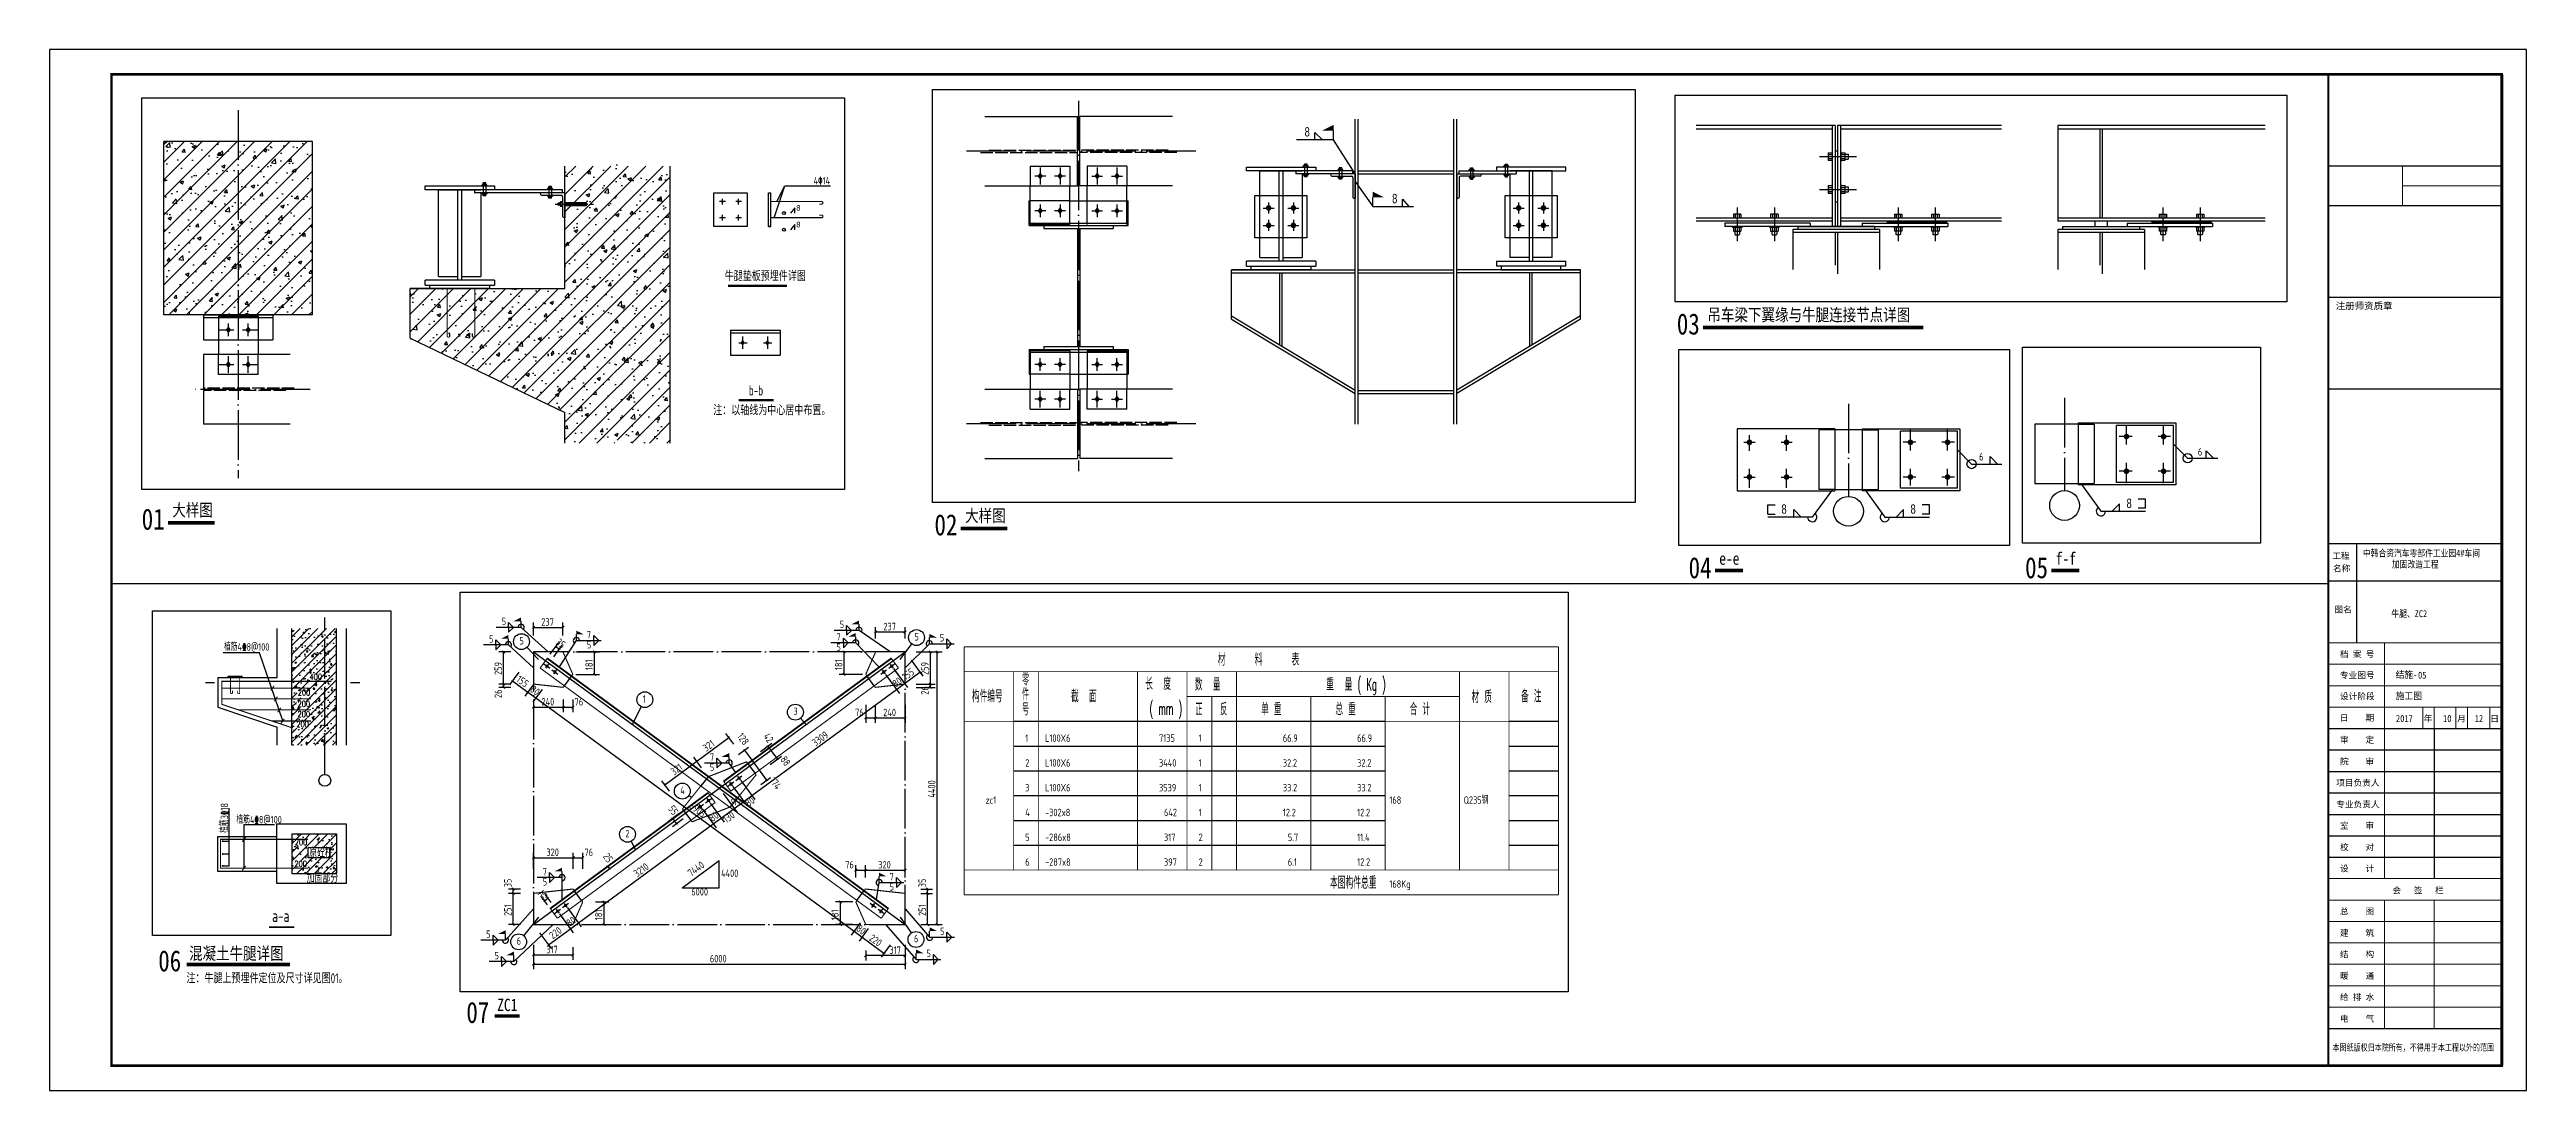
# Model space of a CAD drawing. Extents: x 10220221 to 10320221, y -710711 to -416711.
# Drawn here: x 10220221 to 10320221, y -626711 to -584711 of the extents above; entities that cross this region are included whole.
import ezdxf
from ezdxf.enums import TextEntityAlignment as Align
from ezdxf.lldxf.tags import DXFTag

# ---------------------------------------------------------------- set-up
doc = ezdxf.new("R2010")
doc.units = 0
doc.header["$LTSCALE"] = 1000
doc.header["$MEASUREMENT"] = 0
for name, pattern in [('2', [5, 1.5, -1, 1.5, -1]), ('34', [0]), ('5', [1.2, 0.5, -0.1, 0.5, -0.1]), ('DASHED2', [0.375, 0.25, -0.125]), ('DOTE', [2.42, 2, -0.2, 0.02, -0.2])]:
    doc.linetypes.add(name, pattern=pattern)
doc.layers.get('0').update_dxf_attribs({"color": 2})
for name, color, linetype in [('10', 253, 'Continuous'), ('1307', 7, 'Continuous'), ('180', 253, '2'), ('25', 253, 'Continuous'), ('26', 253, 'Continuous'), ('DIM', 7, 'Continuous'), ('DIM_SYMB', 3, 'Continuous'), ('DOTE', 1, 'DOTE'), ('PUB_DIM', 3, 'Continuous'), ('PUB_TEXT', 7, 'Continuous'), ('PUB_TITLE', 4, 'Continuous'), ('XX1', 7, 'Continuous'), ('ZX', 4, 'Continuous'), ('中文', 2, 'Continuous'), ('填充图案', 7, 'Continuous'), ('尺寸标注', 253, 'Continuous'), ('尺寸线及数字', 253, 'Continuous'), ('层10', 7, 'Continuous'), ('层10102', 7, 'Continuous'), ('总说明文字', 7, 'Continuous'), ('板洞', 253, 'Continuous'), ('标注尺寸数字', 253, 'Continuous'), ('檩条', 7, 'Continuous'), ('焊缝标注', 253, 'Continuous'), ('编号标注', 253, 'Continuous'), ('螺栓孔标注', 253, 'Continuous'), ('轴线__点划线', 253, 'Continuous'), ('轴线__轴线号和轴圈', 3, 'Continuous'), ('附图框', 251, 'Continuous'), ('预制板', 1, 'Continuous')]:
    doc.layers.add(name, color=color, linetype=linetype)
doc.layers.add('图签', color=130, linetype='Continuous', lineweight=20)
doc.styles.add('BIANHAO', font='SIMHEI.TTF', dxfattribs={"width": 0.8})
doc.styles.add('HZ', font='txt', dxfattribs={"width": 0.7, "height": 5, "bigfont": 'STF:宋体'})
doc.styles.get("Standard").update_dxf_attribs({"font": 'sa-rs.shx', "width": 0.8, "bigfont": 'GBCBIG.shx'})
doc.styles.add('STYLE1', font='TXT.shx', dxfattribs={"width": 0.7, "bigfont": 'FSK.shx'})
doc.styles.add('TSSD', font='tssdeng.shx', dxfattribs={"width": 0.7, "height": 300, "bigfont": 'tssdchn.shx'})
doc.styles.add('TSSD_Rein', font='Tssdeng.shx', dxfattribs={"width": 0.7, "bigfont": 'hztxt.shx'})
doc.styles.add('TUMING', font='SimSun.ttf', dxfattribs={"width": 0.8, "height": 500})
doc.styles.add('图签字', font='SimSun.ttf', dxfattribs={"height": 250})
tags = doc.linetypes.add('DASH', pattern=[0.35, 0.25, -0.1]).pattern_tags.tags
tags[6:7] = [DXFTag(74, 4), DXFTag(75, 0), DXFTag(340, '0'), DXFTag(46, 1.0), DXFTag(50, 0.0), DXFTag(44, 0.0), DXFTag(45, 0.0)]
tags[4:5] = [DXFTag(74, 4), DXFTag(75, 0), DXFTag(340, '0'), DXFTag(46, 1.0), DXFTag(50, 0.0), DXFTag(44, 0.0), DXFTag(45, 0.0)]

msp = doc.modelspace()

# ---------------------------------------------------------------- texts
at = {"width": 0.7}
for s, height, style, p in [('400', 240, 'STYLE1', (10230717, -610137)), ('200', 240, 'STYLE1', (10230234, -611236)), ('200', 240, 'STYLE1', (10230241, -610770)), ('200', 240, 'STYLE1', (10230187, -612057)), ('200', 240, 'STYLE1', (10230234, -611645)), ('200', 240, 'STYLE1', (10230120, -616817)), ('原砼柱', 350, 'TSSD', (10230703, -617305)), ('200', 240, 'STYLE1', (10230111, -617684)), ('加固部分', 350, 'TSSD', (10230603, -618334))]:
    msp.add_text(s, height=height, dxfattribs=dict(at, style=style)).set_placement(p)
at = {"layer": '180', "style": 'TSSD', "width": 0.7}
msp.add_text('7440', height=300, rotation=36.25365, dxfattribs=at).set_placement((10246126, -618097))
for s, p in [('4400', (10247331, -618097)), ('6000', (10246131, -618847))]:
    msp.add_text(s, height=300, dxfattribs=at).set_placement(p)
at = {"layer": '26'}
for s, height, style, width, p in [('零', 500, 'HZ', 0.430664, (10259486, -610375)), ('长  度', 500, 'HZ', 0.47168, (10264461, -610550)), ('材     料     表', 500, 'HZ', 0.484497, (10267386, -609575)), ('重  量 ( Kg )', 500, 'HZ', 0.482722, (10271761, -610575)), ('构件编号', 500, 'HZ', 0.476807, (10257461, -611050)), ('件', 500, 'HZ', 0.430664, (10259486, -610975)), ('截  面', 500, 'HZ', 0.47168, (10261461, -611050)), ('( mm )', 500, 'HZ', 0.47168, (10264636, -611550)), ('数  量', 500, 'HZ', 0.47168, (10266461, -610575)), ('材 质', 500, 'HZ', 0.467578, (10277636, -611075)), ('备 注', 500, 'HZ', 0.467578, (10279636, -611050)), ('号', 500, 'HZ', 0.430664, (10259486, -611575)), ('正', 500, 'HZ', 0.430664, (10266486, -611575)), ('反', 500, 'HZ', 0.430664, (10267486, -611575)), ('单 重', 500, 'HZ', 0.467578, (10269136, -611575)), ('总 重', 500, 'HZ', 0.467578, (10272136, -611575)), ('合 计', 500, 'HZ', 0.467578, (10275136, -611575)), ('1', 300, 'TSSD', 0.7, (10259613, -612645)), ('L100X6', 300, 'TSSD', 0.7, (10260413, -612645)), ('7135', 300, 'TSSD', 0.7, (10265013, -612645)), ('1', 300, 'TSSD', 0.7, (10266613, -612645)), ('66.9', 300, 'TSSD', 0.7, (10270013, -612645)), ('66.9', 300, 'TSSD', 0.7, (10273013, -612645)), ('2', 300, 'TSSD', 0.7, (10259613, -613645)), ('L100X6', 300, 'TSSD', 0.7, (10260413, -613645)), ('3440', 300, 'TSSD', 0.7, (10265013, -613645)), ('1', 300, 'TSSD', 0.7, (10266613, -613645)), ('32.2', 300, 'TSSD', 0.7, (10270013, -613645)), ('32.2', 300, 'TSSD', 0.7, (10273013, -613645)), ('zc1', 300, 'TSSD', 0.7, (10258013, -615145)), ('3', 300, 'TSSD', 0.7, (10259613, -614645)), ('L100X6', 300, 'TSSD', 0.7, (10260413, -614645)), ('3539', 300, 'TSSD', 0.7, (10265013, -614645)), ('1', 300, 'TSSD', 0.7, (10266613, -614645)), ('33.2', 300, 'TSSD', 0.7, (10270013, -614645)), ('33.2', 300, 'TSSD', 0.7, (10273013, -614645)), ('168', 300, 'TSSD', 0.7, (10274313, -615145)), ('Q235钢', 300, 'TSSD', 0.7, (10277313, -615145)), ('4', 300, 'TSSD', 0.7, (10259613, -615645)), ('-302x8 ', 300, 'TSSD', 0.7, (10260413, -615645)), ('642', 300, 'TSSD', 0.7, (10265213, -615645)), ('1', 300, 'TSSD', 0.7, (10266613, -615645)), ('12.2', 300, 'TSSD', 0.7, (10270013, -615645)), ('12.2', 300, 'TSSD', 0.7, (10273013, -615645)), ('5', 300, 'TSSD', 0.7, (10259613, -616645)), ('-286x8 ', 300, 'TSSD', 0.7, (10260413, -616645)), ('317', 300, 'TSSD', 0.7, (10265213, -616645)), ('2', 300, 'TSSD', 0.7, (10266613, -616645)), ('5.7', 300, 'TSSD', 0.7, (10270213, -616645)), ('11.4', 300, 'TSSD', 0.7, (10273013, -616645)), ('6', 300, 'TSSD', 0.7, (10259613, -617645)), ('-287x8 ', 300, 'TSSD', 0.7, (10260413, -617645)), ('397', 300, 'TSSD', 0.7, (10265213, -617645)), ('2', 300, 'TSSD', 0.7, (10266613, -617645)), ('6.1', 300, 'TSSD', 0.7, (10270213, -617645)), ('12.2', 300, 'TSSD', 0.7, (10273013, -617645)), ('本图构件总重', 500, 'HZ', 0.481934, (10271917, -618575)), ('168Kg', 300, 'TSSD', 0.7, (10274313, -618533))]:
    msp.add_text(s, height=height, dxfattribs=dict(at, style=style, width=width)).set_placement(p)
at = {"layer": 'DIM_SYMB', "color": 7, "style": 'TUMING', "width": 0.8}
for s, height, p in [('吊车梁下翼缘与牛腿连接节点详图', 500.2, (10287155, -595665, 0)), ('大样图', 500.2, (10225177, -603540, -1)), ('大样图', 500.2, (10257185, -603768, 3)), ('f-f', 500.2, (10301215, -605499)), ('e-e', 500.2, (10287630, -605499)), ('混凝土牛腿详图', 499.4, (10225856, -621429)), ('ZC1', 499.4, (10238294, -623510))]:
    msp.add_text(s, height=height, dxfattribs=at).set_placement(p)
at = {"layer": 'PUB_DIM', "color": 1, "linetype": 'ByBlock', "style": '图签字', "width": 0.8}
for s, p in [('牛腿、ZC2', (10314769, -607614)), ('05', (10315846, -610096))]:
    msp.add_text(s, height=280, dxfattribs=at).set_placement(p)
at = {"layer": 'PUB_TEXT', "style": 'BIANHAO', "width": 0.8}
for s, height, p in [('03', 849.9, (10285920, -596209, 0)), ('01', 850, (10223942, -604083, -1)), ('02', 850, (10255949, -604312, 3)), ('04', 849.9, (10286395, -606043)), ('05', 849.9, (10299980, -606043)), ('06', 848.9, (10224612, -621906)), ('07', 848.9, (10237050, -623987))]:
    msp.add_text(s, height=height, dxfattribs=at).set_placement(p)
at = {"layer": '尺寸标注', "style": 'TSSD', "width": 0.7}
for s, p in [('237', (10240075, -607956)), ('237', (10253886, -608142)), ('240', (10240082, -611178)), ('76', (10241418, -611178)), ('76', (10252744, -611609)), ('240', (10253879, -611609)), ('320', (10240282, -617249)), ('76', (10241818, -617249)), ('76', (10252344, -617754)), ('320', (10253680, -617754)), ('317', (10240274, -621175)), ('317', (10254131, -621201)), ('6000', (10246881, -621543))]:
    msp.add_text(s, height=300, dxfattribs=at).set_placement(p)
for s, rotation, p in [('35', 323.74637, (10240629, -608691)), ('259', 90, (10238485, -609945)), ('155', 323.74618, (10239038, -610184)), ('181', 90, (10242153, -609749)), ('181', 90, (10252229, -609749)), ('155', 36.25382, (10254782, -610175)), ('259', 90, (10255709, -609945)), ('26', 90, (10238485, -610876)), ('80', 323.74595, (10239592, -610591)), ('80', 36.25389, (10254389, -610463)), ('26', 90, (10255709, -610744)), ('321', 36.25382, (10246734, -613058)), ('128', 306.25395, (10247963, -612428)), ('42', 306.25369, (10249024, -612432)), ('3309', 36.25391, (10251145, -612842)), ('321', 36.25382, (10245439, -614008)), ('88', 306.25378, (10249704, -613359)), ('96', 36.25405, (10247869, -615244)), ('80', 36.25363, (10248446, -615286)), ('174', 306.25395, (10249270, -614211)), ('4400', 90, (10255984, -614897)), ('55', 306.25369, (10245176, -615347)), ('6905', 323.74635, (10246014, -615300)), ('80', 36.25348, (10246989, -615890)), ('130', 36.25382, (10247554, -615941)), ('25', 306.25399, (10242548, -617274)), ('3210', 36.25391, (10243945, -618122)), ('35', 90, (10238874, -618513)), ('35', 36.25363, (10240086, -619052)), ('35', 90, (10255603, -618513)), ('251', 90, (10238874, -619668)), ('80', 36.25405, (10241224, -620118)), ('181', 90, (10242537, -619842)), ('181', 90, (10252079, -619842)), ('251', 90, (10255603, -619668)), ('220', 36.25408, (10240538, -620620)), ('80', 323.74637, (10252758, -620246)), ('220', 323.74628, (10253282, -620630))]:
    msp.add_text(s, height=300, rotation=rotation, dxfattribs=at).set_placement(p)
at = {"layer": '尺寸线及数字', "width": 0.839941}
for p, p2 in [((10270891, -588218, -2), (10271101, -588218, -2)), ((10274425, -590911, -2), (10274635, -590911, -2))]:
    msp.add_text('8', height=375, dxfattribs=at).set_placement(p, p2, align=Align.FIT)
at = {"layer": '总说明文字', "width": 0.7}
for s, height, style, p in [('牛腿垫板预埋件详图', 400, 'TSSD', (10247480, -594049)), ('b-b', 400, 'TSSD', (10248455, -598662)), ('注：以轴线为中心居中布置。', 400, 'TSSD', (10247015, -599465)), ('a-a', 500, 'TSSD_Rein', (10229207, -619916)), ('注：牛腿上预埋件定位及尺寸详见图01。', 400, 'TSSD', (10225747, -622385))]:
    msp.add_text(s, height=height, dxfattribs=dict(at, style=style)).set_placement(p)
at = {"layer": '标注尺寸数字', "style": 'TSSD', "width": 0.7}
for s, p in [('4%%13014', (10251070, -590153)), ('植筋4%%1328@100', (10227264, -608965)), ('植筋4%%1328@100', (10227766, -615934))]:
    msp.add_text(s, height=300, dxfattribs=at).set_placement(p)
at = {"layer": '标注尺寸数字', "width": 0.925714}
for p in [(10250371, -591212), (10250371, -591884)]:
    msp.add_text('8', height=225, dxfattribs=at).set_placement(p)
at = {"layer": '标注尺寸数字', "style": 'TSSD', "width": 0.7}
msp.add_text('植筋3%%13218', height=300, rotation=90, dxfattribs=at).set_placement((10227433, -616317))
at = {"layer": '焊缝标注', "style": 'TSSD', "width": 0.7}
for s, p in [('5', (10238477, -607936)), ('5', (10252122, -608057)), ('5', (10237965, -608642)), ('7', (10241912, -608468)), ('5', (10241912, -608878)), ('7', (10251989, -608565)), ('5', (10251989, -608975)), ('5', (10256162, -608596)), ('7', (10246880, -613410)), ('5', (10246880, -613820)), ('7', (10240132, -618033)), ('7', (10254135, -618234)), ('5', (10240132, -618443)), ('5', (10254135, -618644)), ('5', (10237851, -620556)), ('5', (10256174, -620439)), ('5', (10238186, -621419)), ('5', (10255623, -621333))]:
    msp.add_text(s, height=300, dxfattribs=at).set_placement(p)
at = {"layer": '编号标注', "style": 'TSSD', "width": 0.7}
for s, p in [('5', (10239193, -608718)), ('5', (10255141, -608556)), ('1', (10244173, -611062)), ('3', (10250254, -611562)), ('4', (10245686, -614750)), ('2', (10243474, -616494)), ('6', (10239081, -620834)), ('6', (10255121, -620737))]:
    msp.add_text(s, height=300, dxfattribs=at).set_placement(p)

# ---------------------------------------------------------------- blocks, each defined once
blk = doc.blocks.new('$titleblk$00000195')
at = {"color": 4}
for p, q in [((-58.6, 210.6), (-58.6, 170.6)), ((-27.3, 136), (-27.3, 75.5)), ((-70, 127.4), (0, 127.4)), ((-70, 118.7), (0, 118.7)), ((-70, 110.1), (0, 110.1)), ((-70, 101.4), (0, 101.4)), ((-70, 92.8), (0, 92.8)), ((-70, 84.1), (0, 84.1))]:
    blk.add_line(p, q, dxfattribs=at)
at = {"color": 4, "const_width": 0.5}
blk.add_lwpolyline([(0, 310), (-70, 310)], dxfattribs=at)
at = {"layer": '图签', "color": 4}
for p, q in [((-40, 363), (-40, 347)), ((0, 355), (-40, 355)), ((-70, 162), (0, 162)), ((0, 153.3), (-70, 153.3)), ((-70, 144.7), (0, 144.7)), ((-52.3, 144.7), (-4.8, 144.7)), ((-47.3, 136), (-47.3, 144.7)), ((-31.9, 144.7), (-31.9, 136)), ((-27.3, 144.7), (-27.3, 136)), ((-18.5, 144.7), (-18.5, 136)), ((-13.8, 144.7), (-13.8, 136)), ((-4.8, 144.7), (-4.8, 136)), ((-4.8, 144.7), (-4.8, 136)), ((-47.3, 75.5), (-47.3, 136)), ((-4.8, 136), (-30.7, 136)), ((-27.3, 136), (-27.3, 75.5)), ((-70, 75.5), (0, 75.5)), ((-30.7, 75.5), (-52.3, 75.5)), ((-70, 66.8), (0, 66.8)), ((-47.3, 14.9), (-47.3, 66.8)), ((-47.3, 66.8), (-30.7, 66.8)), ((-27.3, 66.8), (-27.3, 14.9)), ((-27.3, 66.8), (-27.3, 14.9)), ((-70, 58.2), (0, 58.2)), ((-70, 49.5), (0, 49.5)), ((-70, 40.9), (0, 40.9)), ((-70, 32.2), (0, 32.2)), ((-70, 23.6), (0, 23.6)), ((-30.7, 14.9), (-47.3, 14.9))]:
    blk.add_line(p, q, dxfattribs=at)
at = {"layer": '图签'}
blk.add_line((-47.3, 136), (-47.3, 170.6), dxfattribs=at)
at = {"layer": '图签', "color": 4, "const_width": 0.8}
blk.add_lwpolyline([(-70, 400), (0, 400), (0, 0), (-70, 0), (-70, 400)], close=True, dxfattribs=at)
at = {"layer": '图签', "color": 4}
for points, const_width in [([(0, 0), (0, 400)], 1.2), ([(0, 363), (-70, 363)], 0.5), ([(0, 347), (-70, 347)], 0.5), ([(0, 273), (-70, 273)], 0.5), ([(0, 210.6), (-70, 210.6)], 0.5), ([(0, 195.6), (-70, 195.6)], 0.5), ([(0, 170.6), (-70, 170.6)], 0.5), ([(0, 136), (-70, 136)], 0.5), ([(-70, 75.5), (0, 75.5)], 0.5), ([(-70, 75.5), (0, 75.5)], 0.5), ([(-70, 14.9), (0, 14.9)], 0.5)]:
    blk.add_lwpolyline(points, dxfattribs=dict(at, const_width=const_width))
at = {"linetype": 'Continuous', "style": '图签字'}
for s, height, p in [('注册师资质章', 2.73, (-67, 305.2)), ('工程', 2.5, (-68.4, 204.5)), ('名称', 2.5, (-68.1, 199.4)), ('图名', 2.5, (-67.5, 182.8)), ('档 案 号', 2.5, (-65.3, 164.8)), ('设计阶段', 2.5, (-65.3, 147.8)), ('专业图号', 2.5, (-65.3, 156.3)), ('日    期', 2.5, (-65.3, 139.1)), ('年', 2.5, (-31.5, 138.8)), ('月', 2.5, (-18, 138.8)), ('日', 2.5, (-4.6, 138.8)), ('审    定', 2.5, (-65.3, 130.2)), ('院    审', 2.5, (-65.3, 121.5)), ('项目负责人', 2.5, (-66.8, 112.9)), ('专业负责人', 2.5, (-66.8, 104.2)), ('室    审', 2.5, (-65.3, 95.6)), ('校    对', 2.5, (-65.3, 86.9)), ('设    计', 2.5, (-65.3, 78.3)), ('会   签   栏', 2.5, (-44.1, 69.5)), ('总    图', 2.5, (-65.3, 61)), ('建    筑', 2.5, (-65.3, 52.3)), ('结    构', 2.5, (-65.3, 43.7)), ('暖    通', 2.5, (-65.3, 35)), ('给 排 水', 2.5, (-65.3, 26.4)), ('电    气', 2.5, (-65.3, 17.7))]:
    blk.add_text(s, height=height, dxfattribs=at).set_placement(p)
at = {"color": 1, "linetype": 'Continuous', "style": '图签字', "width": 0.75}
blk.add_text('本图纸版权归本院所有，不得用于本工程以外的范围', height=2.7, dxfattribs=at).set_placement((-68.3, 6))
at = {"layer": 'PUB_DIM', "color": 1, "linetype": 'ByBlock', "style": '图签字'}
for s, width, p in [('中韩合资汽车零部件工业园4#车间', 0.8, (-56, 205.4)), ('加固改造工程', 0.8, (-44.3, 200.9)), ('2017', 0.9, (-42.7, 138.7)), ('10', 0.9, (-23.7, 138.7)), ('12', 0.9, (-10.9, 138.7))]:
    blk.add_text(s, height=2.8, dxfattribs=dict(at, width=width)).set_placement(p)
at = {"layer": 'PUB_DIM', "linetype": 'ByBlock', "style": '图签字', "width": 0.9}
for s, p in [('结施-', (-42.8, 156.4)), ('施工图', (-42.8, 147.8))]:
    blk.add_text(s, height=2.8, dxfattribs=at).set_placement(p)
blk = doc.blocks.new('A$C28856B2C')
at = {"layer": 'XX1'}
h = blk.add_hatch(dxfattribs=at)
h.set_pattern_fill('ANSI31', color=256, scale=15, angle=-180, style=0)
h.set_pattern_definition([(135, (-168973.6758, 823486.4336), (-1.3258252147, -1.3258252147), [])])
h.paths.add_polyline_path([(43, 15), (48, 21), (51, 21), (51, 22), (51, 21), (56, 21), (56, 22), (57, 21), (61, 21), (62, 22), (62, 21), (67, 21), (67, 22), (67, 21), (72, 21), (72, 22), (72, 21), (77, 21), (78, 22), (78, 21), (83, 21), (83, 22), (83, 21), (88, 21), (88, 22), (88, 21), (93, 21), (93, 22), (93, 21), (98, 21), (99, 22), (99, 21), (104, 21), (104, 22), (104, 21), (109, 21), (109, 22), (109, 21), (114, 21), (115, 22), (115, 21), (119, 21), (120, 22), (120, 21), (125, 21), (125, 22), (125, 21), (130, 21), (130, 22), (130, 21), (135, 21), (136, 22), (136, 21), (141, 21), (141, 22), (141, 21), (146, 21), (146, 22), (146, 21), (153, 21), (153, 23), (40, 23), (34, 15)])
h.paths.add_polyline_path([(40, 7), (153, 7), (153, 9), (144, 9), (144, 8), (144, 9), (139, 9), (138, 8), (138, 9), (133, 9), (133, 8), (133, 9), (128, 9), (128, 8), (128, 9), (123, 9), (122, 8), (122, 9), (117, 9), (117, 8), (117, 9), (112, 9), (112, 8), (112, 9), (107, 9), (107, 8), (107, 9), (102, 9), (101, 8), (101, 9), (96, 9), (96, 8), (96, 9), (91, 9), (91, 8), (91, 9), (86, 9), (85, 8), (85, 9), (81, 9), (80, 8), (80, 9), (75, 9), (75, 8), (75, 9), (70, 9), (70, 8), (70, 9), (65, 9), (64, 8), (64, 9), (59, 9), (59, 8), (59, 9), (54, 9), (54, 8), (54, 9), (49, 9), (49, 8), (49, 9), (48, 9), (43, 15), (34, 15)])
at = {"layer": 'XX1', "linetype": 'DASHED2', "ltscale": 0.1}
blk.add_line((206, 15), (0, 15), dxfattribs=at)
at = {"layer": 'XX1', "color": 7}
for p, q in [((48, 21), (43, 15)), ((48, 9), (43, 15)), ((153, 21), (48, 21)), ((153, 9), (48, 9)), ((49, 9), (51, 21)), ((49, 9), (51, 21)), ((49, 9), (51, 21)), ((49, 8), (49, 9)), ((49, 9), (49, 8)), ((51, 22), (51, 21)), ((51, 21), (51, 22)), ((54, 9), (57, 21)), ((54, 9), (57, 21)), ((54, 9), (56, 21)), ((54, 8), (54, 9)), ((54, 9), (54, 8)), ((56, 21), (56, 22)), ((56, 22), (57, 21)), ((59, 9), (62, 21)), ((59, 9), (62, 21)), ((59, 9), (61, 21)), ((59, 8), (59, 9)), ((59, 9), (59, 8)), ((61, 21), (62, 22)), ((62, 22), (62, 21)), ((64, 9), (67, 21)), ((64, 9), (67, 21)), ((64, 8), (65, 9)), ((64, 9), (64, 8)), ((65, 9), (67, 21)), ((67, 22), (67, 21)), ((67, 21), (67, 22)), ((70, 9), (72, 21)), ((70, 9), (72, 21)), ((70, 9), (72, 21)), ((70, 8), (70, 9)), ((70, 9), (70, 8)), ((72, 22), (72, 21)), ((72, 21), (72, 22)), ((75, 9), (78, 21)), ((75, 9), (78, 21)), ((75, 9), (77, 21)), ((75, 8), (75, 9)), ((75, 9), (75, 8)), ((77, 21), (78, 22)), ((78, 22), (78, 21)), ((80, 9), (83, 21)), ((80, 9), (83, 21)), ((80, 8), (81, 9)), ((80, 9), (80, 8)), ((81, 9), (83, 21)), ((83, 22), (83, 21)), ((83, 21), (83, 22)), ((85, 9), (88, 21)), ((85, 9), (88, 21)), ((85, 8), (86, 9)), ((85, 9), (85, 8)), ((86, 9), (88, 21)), ((88, 22), (88, 21)), ((88, 21), (88, 22)), ((91, 9), (93, 21)), ((91, 9), (93, 21)), ((91, 9), (93, 21)), ((91, 8), (91, 9)), ((91, 9), (91, 8)), ((93, 22), (93, 21)), ((93, 21), (93, 22)), ((96, 9), (99, 21)), ((96, 9), (99, 21)), ((96, 9), (98, 21)), ((96, 8), (96, 9)), ((96, 9), (96, 8)), ((98, 21), (99, 22)), ((99, 22), (99, 21)), ((101, 9), (104, 21)), ((101, 9), (104, 21)), ((101, 8), (102, 9)), ((101, 9), (101, 8)), ((102, 9), (104, 21)), ((104, 22), (104, 21)), ((104, 21), (104, 22)), ((107, 9), (109, 21)), ((107, 9), (109, 21)), ((107, 9), (109, 21)), ((107, 8), (107, 9)), ((107, 9), (107, 8)), ((109, 22), (109, 21)), ((109, 21), (109, 22)), ((112, 9), (115, 21)), ((112, 9), (115, 21)), ((112, 9), (114, 21)), ((112, 8), (112, 9)), ((112, 9), (112, 8)), ((114, 21), (115, 22)), ((115, 22), (115, 21)), ((117, 9), (120, 21)), ((117, 9), (120, 21)), ((117, 9), (119, 21)), ((117, 8), (117, 9)), ((117, 9), (117, 8)), ((119, 21), (120, 22)), ((120, 22), (120, 21)), ((122, 9), (125, 21)), ((122, 9), (125, 21)), ((122, 8), (123, 9)), ((122, 9), (122, 8)), ((123, 9), (125, 21)), ((125, 22), (125, 21)), ((125, 21), (125, 22)), ((128, 9), (130, 21)), ((128, 9), (130, 21)), ((128, 9), (130, 21)), ((128, 8), (128, 9)), ((128, 9), (128, 8)), ((130, 22), (130, 21)), ((130, 21), (130, 22)), ((133, 9), (136, 21)), ((133, 9), (136, 21)), ((133, 9), (135, 21)), ((133, 8), (133, 9)), ((133, 9), (133, 8)), ((135, 21), (136, 22)), ((136, 22), (136, 21)), ((138, 9), (141, 21)), ((138, 9), (141, 21)), ((138, 8), (139, 9)), ((138, 9), (138, 8)), ((139, 9), (141, 21)), ((141, 22), (141, 21)), ((141, 21), (141, 22)), ((144, 9), (146, 21)), ((144, 9), (146, 21)), ((144, 9), (146, 21)), ((144, 8), (144, 9)), ((144, 9), (144, 8)), ((146, 22), (146, 21)), ((146, 21), (146, 22)), ((146, 21), (146, 9)), ((166, 30), (169, 30)), ((166, 0), (166, 30)), ((166, 0), (169, 0)), ((169, 24), (169, 30)), ((169, 6), (169, 24)), ((169, 0), (169, 6)), ((172, 27), (177, 27)), ((172, 21), (177, 21)), ((172, 9), (177, 9)), ((172, 3), (177, 3)), ((179, 6), (179, 24)), ((179, 21), (190, 21)), ((179, 9), (190, 9)), ((190, 21), (191, 19)), ((190, 9), (191, 11)), ((191, 11), (191, 19))]:
    blk.add_line(p, q, dxfattribs=at)
at = {"layer": 'XX1'}
blk.add_line((153, 7), (153, 23), dxfattribs=at)
at = {"layer": 'XX1', "color": 7, "linetype": 'Continuous'}
for p, q in [((179, 19), (191, 19)), ((179, 11), (191, 11))]:
    blk.add_line(p, q, dxfattribs=at)
at = {"layer": 'XX1', "color": 7, "linetype": 'DASHED2'}
blk.add_line((190, 9), (190, 21), dxfattribs=at)
at = {"layer": 'XX1', "color": 7}
for centre, start, end in [((172, 24), 90, 180), ((172, 24), 180, 270), ((172, 18), 90, 180), ((172, 12), 180, 270), ((172, 6), 90, 180), ((172, 6), 180, 270), ((177, 24), 0, 90), ((177, 24), 270, 0), ((177, 18), 0, 90), ((177, 12), 270, 0), ((177, 6), 0, 90), ((177, 6), 270, 0)]:
    blk.add_arc(centre, 2.7, start, end, dxfattribs=at)
at = {"layer": 'ZX'}
for p, q in [((40, 23), (34, 15)), ((34, 15), (40, 7)), ((153, 23), (40, 23)), ((153, 7), (40, 7))]:
    blk.add_line(p, q, dxfattribs=at)
blk = doc.blocks.new('吊车梁下翼缘与牛腿连接节点详图')
at = {"layer": '中文'}
for p, q in [((-5869, 5820, 0), (-5869, 1748, 0)), ((-5529, 5820, 0), (-5529, 1748, 0)), ((-6370, 4570, 0), (-4888, 4570, 0)), ((-6029, 4720, 0), (-6029, 4420, 0)), ((-6029, 4720, 0), (-5869, 4720, 0)), ((-6029, 4650, 0), (-5869, 4650, 0)), ((-6029, 4490, 0), (-5869, 4490, 0)), ((-6029, 4420, 0), (-5869, 4420, 0)), ((-5749, 4801, 0), (-5649, 4801, 0)), ((-5529, 4770, 0), (-5499, 4770, 0)), ((-5529, 4370, 0), (-5499, 4370, 0)), ((-5499, 4370, 0), (-5499, 4770, 0)), ((-5499, 4720, 0), (-5339, 4720, 0)), ((-5499, 4650, 0), (-5339, 4650, 0)), ((-5499, 4490, 0), (-5339, 4490, 0)), ((-5499, 4420, 0), (-5339, 4420, 0)), ((-5339, 4420, 0), (-5339, 4720, 0)), ((-5339, 4670, 0), (-5219, 4670, 0)), ((-5339, 4470, 0), (-5219, 4470, 0)), ((-5199, 4650, 0), (-5219, 4670, 0)), ((-5219, 4470, 0), (-5199, 4490, 0)), ((-5199, 4490, 0), (-5199, 4650, 0)), ((-6370, 3247, 0), (-4888, 3247, 0)), ((-6029, 3397, 0), (-6029, 3097, 0)), ((-6029, 3397, 0), (-5869, 3397, 0)), ((-6029, 3328, 0), (-5869, 3328, 0)), ((-6029, 3167, 0), (-5869, 3167, 0)), ((-6029, 3097, 0), (-5869, 3097, 0)), ((-5529, 3447, 0), (-5499, 3447, 0)), ((-5529, 3047, 0), (-5499, 3047, 0)), ((-5499, 3047, 0), (-5499, 3447, 0)), ((-5499, 3397, 0), (-5339, 3397, 0)), ((-5499, 3328, 0), (-5339, 3328, 0)), ((-5499, 3167, 0), (-5339, 3167, 0)), ((-5499, 3097, 0), (-5339, 3097, 0)), ((-5339, 3097, 0), (-5339, 3397, 0)), ((-5339, 3347, 0), (-5219, 3347, 0)), ((-5339, 3147, 0), (-5219, 3147, 0)), ((-5219, 3147, 0), (-5199, 3167, 0)), ((-5199, 3167, 0), (-5199, 3328, 0)), ((-5749, 2747, 0), (-5649, 2747, 0)), ((-5869, 1968, 0), (-11351, 1968, 0)), ((-7449, 1628, 0), (-7449, 10, 0)), ((-3949, 1628, 0), (-7449, 1628, 0)), ((-3949, 1508, 0), (-7449, 1508, 0)), ((971, 1968, 0), (-5529, 1968, 0)), ((-3949, 1628, 0), (-3949, 10, 0))]:
    blk.add_line(p, q, dxfattribs=at)
at = {"layer": '尺寸线及数字'}
for p, q in [((-5749, 5820, 0), (-11351, 5820, 0)), ((-5869, 5680, 0), (-11351, 5680, 0)), ((-5869, 5820, 0), (-5869, 1748, 0)), ((-5749, 5820, 0), (-5749, 1748, 0)), ((971, 5820, 0), (-5649, 5820, 0)), ((-5649, 5820, 0), (-5649, 1748, 0)), ((-5529, 5820, 0), (-5529, 1748, 0)), ((971, 5680, 0), (-5529, 5680, 0)), ((11613, 5820, 0), (3241, 5820, 0)), ((3241, 5820, 0), (3241, 1968, 0)), ((11613, 5680, 0), (3241, 5680, 0)), ((4941, 5680, 0), (4941, 2088, 0)), ((5041, 5680, 0), (5041, 2088, 0)), ((-6370, 4570, 0), (-4888, 4570, 0)), ((-6029, 4720, 0), (-6029, 4420, 0)), ((-6029, 4720, 0), (-5869, 4720, 0)), ((-6029, 4650, 0), (-5869, 4650, 0)), ((-6029, 4490, 0), (-5869, 4490, 0)), ((-6029, 4420, 0), (-5869, 4420, 0)), ((-5749, 4801, 0), (-5649, 4801, 0)), ((-5529, 4770, 0), (-5499, 4770, 0)), ((-5529, 4370, 0), (-5499, 4370, 0)), ((-5499, 4370, 0), (-5499, 4770, 0)), ((-5499, 4720, 0), (-5339, 4720, 0)), ((-5499, 4650, 0), (-5339, 4650, 0)), ((-5499, 4490, 0), (-5339, 4490, 0)), ((-5499, 4420, 0), (-5339, 4420, 0)), ((-5339, 4420, 0), (-5339, 4720, 0)), ((-5339, 4670, 0), (-5219, 4670, 0)), ((-5339, 4470, 0), (-5219, 4470, 0)), ((-5199, 4650, 0), (-5219, 4670, 0)), ((-5219, 4470, 0), (-5199, 4490, 0)), ((-5199, 4490, 0), (-5199, 4650, 0)), ((-6370, 3247, 0), (-4888, 3247, 0)), ((-6029, 3397, 0), (-6029, 3097, 0)), ((-6029, 3397, 0), (-5869, 3397, 0)), ((-6029, 3328, 0), (-5869, 3328, 0)), ((-6029, 3167, 0), (-5869, 3167, 0)), ((-6029, 3097, 0), (-5869, 3097, 0)), ((-5529, 3447, 0), (-5499, 3447, 0)), ((-5529, 3047, 0), (-5499, 3047, 0)), ((-5499, 3047, 0), (-5499, 3447, 0)), ((-5499, 3397, 0), (-5339, 3397, 0)), ((-5499, 3328, 0), (-5339, 3328, 0)), ((-5499, 3167, 0), (-5339, 3167, 0)), ((-5499, 3097, 0), (-5339, 3097, 0)), ((-5339, 3097, 0), (-5339, 3397, 0)), ((-5339, 3347, 0), (-5219, 3347, 0)), ((-5339, 3147, 0), (-5219, 3147, 0)), ((-5199, 3328, 0), (-5219, 3347, 0)), ((-5219, 3147, 0), (-5199, 3167, 0)), ((-5199, 3167, 0), (-5199, 3328, 0)), ((-5869, 2088, 0), (-11351, 2088, 0)), ((-9549, 2248, 0), (-9849, 2248, 0)), ((-9849, 2248, 0), (-9849, 2088, 0)), ((-9549, 2248, 0), (-9849, 2248, 0)), ((-9849, 2248, 0), (-9849, 2088, 0)), ((-9779, 2248, 0), (-9779, 2088, 0)), ((-9779, 2248, 0), (-9779, 2088, 0)), ((-9699, 2515, 0), (-9699, 1152, 0)), ((-9699, 2515, 0), (-9699, 1152, 0)), ((-9619, 2248, 0), (-9619, 2088, 0)), ((-9619, 2248, 0), (-9619, 2088, 0)), ((-9549, 2248, 0), (-9549, 2088, 0)), ((-9549, 2248, 0), (-9549, 2088, 0)), ((-8349, 2248, 0), (-8349, 2088, 0)), ((-8049, 2248, 0), (-8349, 2248, 0)), ((-8349, 2248, 0), (-8349, 2088, 0)), ((-8049, 2248, 0), (-8349, 2248, 0)), ((-8279, 2248, 0), (-8279, 2088, 0)), ((-8279, 2248, 0), (-8279, 2088, 0)), ((-8199, 2515, 0), (-8199, 1152, 0)), ((-8199, 2515, 0), (-8199, 1152, 0)), ((-8119, 2248, 0), (-8119, 2088, 0)), ((-8119, 2248, 0), (-8119, 2088, 0)), ((-8049, 2248, 0), (-8049, 2088, 0)), ((-8049, 2248, 0), (-8049, 2088, 0)), ((-5749, 2747, 0), (-5649, 2747, 0)), ((971, 2088, 0), (-5529, 2088, 0)), ((-3349, 2248, 0), (-3349, 2088, 0)), ((-3349, 2248, 0), (-3049, 2248, 0)), ((-3279, 2248, 0), (-3279, 2088, 0)), ((-3199, 2515, 0), (-3199, 1968, 0)), ((-3119, 2248, 0), (-3119, 2088, 0)), ((-3049, 2248, 0), (-3049, 2088, 0)), ((-3049, 2248, 0), (-3049, 2088, 0)), ((-1849, 2248, 0), (-1849, 2088, 0)), ((-1849, 2248, 0), (-1549, 2248, 0)), ((-1849, 2248, 0), (-1849, 2088, 0)), ((-1849, 2248, 0), (-1549, 2248, 0)), ((-1779, 2248, 0), (-1779, 2088, 0)), ((-1779, 2248, 0), (-1779, 2088, 0)), ((-1699, 2515, 0), (-1699, 1968, 0)), ((-1619, 2248, 0), (-1619, 2088, 0)), ((-1619, 2248, 0), (-1619, 2088, 0)), ((-1549, 2248, 0), (-1549, 2088, 0)), ((-1549, 2248, 0), (-1549, 2088, 0)), ((11613, 2088, 0), (3241, 2088, 0)), ((7341, 2248, 0), (7341, 2088, 0)), ((7341, 2248, 0), (7641, 2248, 0)), ((7410, 2248, 0), (7410, 2088, 0)), ((7491, 2515, 0), (7491, 1152, 0)), ((7570, 2248, 0), (7570, 2088, 0)), ((7641, 2248, 0), (7641, 2088, 0)), ((8841, 2248, 0), (8841, 2088, 0)), ((8841, 2248, 0), (9141, 2248, 0)), ((8910, 2248, 0), (8910, 2088, 0)), ((8991, 2515, 0), (8991, 1152, 0)), ((9070, 2248, 0), (9070, 2088, 0)), ((9141, 2248, 0), (9141, 2088, 0)), ((-5869, 1968, 0), (-11351, 1968, 0)), ((-6749, 1888, 0), (-10199, 1888, 0)), ((-10199, 1888, 0), (-10199, 1748, 0)), ((-6749, 1888, 0), (-10199, 1888, 0)), ((-10199, 1888, 0), (-10199, 1748, 0)), ((-4149, 1748, 0), (-10199, 1748, 0)), ((-9899, 1748, 0), (-9899, 1718, 0)), ((-9899, 1748, 0), (-9899, 1718, 0)), ((-9899, 1718, 0), (-9499, 1718, 0)), ((-9899, 1718, 0), (-9499, 1718, 0)), ((-9849, 1718, 0), (-9849, 1558, 0)), ((-9849, 1718, 0), (-9849, 1558, 0)), ((-9849, 1558, 0), (-9549, 1558, 0)), ((-9849, 1558, 0), (-9549, 1558, 0)), ((-9799, 1558, 0), (-9799, 1438, 0)), ((-9799, 1558, 0), (-9799, 1438, 0)), ((-9799, 1438, 0), (-9779, 1418, 0)), ((-9799, 1438, 0), (-9779, 1418, 0)), ((-9779, 1718, 0), (-9779, 1558, 0)), ((-9779, 1718, 0), (-9779, 1558, 0)), ((-9779, 1418, 0), (-9619, 1418, 0)), ((-9779, 1418, 0), (-9619, 1418, 0)), ((-9619, 1718, 0), (-9619, 1558, 0)), ((-9619, 1718, 0), (-9619, 1558, 0)), ((-9619, 1418, 0), (-9599, 1438, 0)), ((-9619, 1418, 0), (-9599, 1438, 0)), ((-9599, 1558, 0), (-9599, 1438, 0)), ((-9599, 1558, 0), (-9599, 1438, 0)), ((-9549, 1718, 0), (-9549, 1558, 0)), ((-9549, 1718, 0), (-9549, 1558, 0)), ((-9499, 1748, 0), (-9499, 1718, 0)), ((-9499, 1748, 0), (-9499, 1718, 0)), ((-8399, 1748, 0), (-8399, 1718, 0)), ((-8399, 1748, 0), (-8399, 1718, 0)), ((-8399, 1718, 0), (-7999, 1718, 0)), ((-8399, 1718, 0), (-7999, 1718, 0)), ((-8349, 1718, 0), (-8349, 1558, 0)), ((-8349, 1718, 0), (-8349, 1558, 0)), ((-8349, 1558, 0), (-8049, 1558, 0)), ((-8349, 1558, 0), (-8049, 1558, 0)), ((-8299, 1558, 0), (-8299, 1438, 0)), ((-8299, 1558, 0), (-8299, 1438, 0)), ((-8299, 1438, 0), (-8279, 1418, 0)), ((-8299, 1438, 0), (-8279, 1418, 0)), ((-8279, 1718, 0), (-8279, 1558, 0)), ((-8279, 1718, 0), (-8279, 1558, 0)), ((-8279, 1418, 0), (-8119, 1418, 0)), ((-8279, 1418, 0), (-8119, 1418, 0)), ((-8119, 1718, 0), (-8119, 1558, 0)), ((-8119, 1718, 0), (-8119, 1558, 0)), ((-8119, 1418, 0), (-8099, 1438, 0)), ((-8119, 1418, 0), (-8099, 1438, 0)), ((-8099, 1558, 0), (-8099, 1438, 0)), ((-8099, 1558, 0), (-8099, 1438, 0)), ((-8049, 1718, 0), (-8049, 1558, 0)), ((-8049, 1718, 0), (-8049, 1558, 0)), ((-7999, 1748, 0), (-7999, 1718, 0)), ((-7999, 1748, 0), (-7999, 1718, 0)), ((-7449, 1628, 0), (-7449, 10, 0)), ((-3949, 1628, 0), (-7449, 1628, 0)), ((-3949, 1508, 0), (-7449, 1508, 0)), ((-7249, 1748, 0), (-7249, 1628, 0)), ((-7249, 1748, 0), (-1199, 1748, 0)), ((-6749, 1888, 0), (-6749, 1748, 0)), ((-6749, 1888, 0), (-6749, 1748, 0)), ((971, 1968, 0), (-5529, 1968, 0)), ((-4649, 1888, 0), (-4649, 1748, 0)), ((-4649, 1888, 0), (-1199, 1888, 0)), ((-4149, 1748, 0), (-4149, 1628, 0)), ((-3949, 1628, 0), (-3949, 10, 0)), ((-3648, 1968, 0), (-3648, 1888, 0)), ((-3399, 1748, 0), (-3399, 1718, 0)), ((-3000, 1718, 0), (-3399, 1718, 0)), ((-3349, 1718, 0), (-3349, 1558, 0)), ((-3049, 1558, 0), (-3349, 1558, 0)), ((-3300, 1558, 0), (-3300, 1438, 0)), ((-3279, 1418, 0), (-3300, 1438, 0)), ((-3279, 1718, 0), (-3279, 1558, 0)), ((-3119, 1418, 0), (-3279, 1418, 0)), ((-3199, 1888, 0), (-3199, 1152, 0)), ((-3119, 1718, 0), (-3119, 1558, 0)), ((-3099, 1438, 0), (-3119, 1418, 0)), ((-3099, 1558, 0), (-3099, 1438, 0)), ((-3049, 1718, 0), (-3049, 1558, 0)), ((-3000, 1748, 0), (-3000, 1718, 0)), ((-1899, 1748, 0), (-1899, 1718, 0)), ((-1899, 1748, 0), (-1899, 1718, 0)), ((-1500, 1718, 0), (-1899, 1718, 0)), ((-1500, 1718, 0), (-1899, 1718, 0)), ((-1849, 1718, 0), (-1849, 1558, 0)), ((-1849, 1718, 0), (-1849, 1558, 0)), ((-1549, 1558, 0), (-1849, 1558, 0)), ((-1549, 1558, 0), (-1849, 1558, 0)), ((-1800, 1558, 0), (-1800, 1438, 0)), ((-1800, 1558, 0), (-1800, 1438, 0)), ((-1779, 1418, 0), (-1800, 1438, 0)), ((-1779, 1418, 0), (-1800, 1438, 0)), ((-1779, 1718, 0), (-1779, 1558, 0)), ((-1779, 1718, 0), (-1779, 1558, 0)), ((-1619, 1418, 0), (-1779, 1418, 0)), ((-1619, 1418, 0), (-1779, 1418, 0)), ((-1699, 1888, 0), (-1699, 1152, 0)), ((-1619, 1718, 0), (-1619, 1558, 0)), ((-1619, 1718, 0), (-1619, 1558, 0)), ((-1599, 1438, 0), (-1619, 1418, 0)), ((-1599, 1438, 0), (-1619, 1418, 0)), ((-1599, 1558, 0), (-1599, 1438, 0)), ((-1599, 1558, 0), (-1599, 1438, 0)), ((-1549, 1718, 0), (-1549, 1558, 0)), ((-1549, 1718, 0), (-1549, 1558, 0)), ((-1500, 1748, 0), (-1500, 1718, 0)), ((-1500, 1748, 0), (-1500, 1718, 0)), ((-1249, 1968, 0), (-1249, 1888, 0)), ((-1199, 1888, 0), (-1199, 1748, 0)), ((-1199, 1888, 0), (-1199, 1748, 0)), ((11613, 1968, 0), (3241, 1968, 0)), ((3241, 1628, 0), (3241, 10, 0)), ((6741, 1628, 0), (3241, 1628, 0)), ((6741, 1508, 0), (3241, 1508, 0)), ((3441, 1748, 0), (3441, 1628, 0)), ((3441, 1748, 0), (9491, 1748, 0)), ((4741, 1968, 0), (4741, 1748, 0)), ((5241, 1968, 0), (5241, 1748, 0)), ((6041, 1888, 0), (6041, 1748, 0)), ((6041, 1888, 0), (9491, 1888, 0)), ((6541, 1748, 0), (6541, 1628, 0)), ((6741, 1628, 0), (6741, 10, 0)), ((7042, 1968, 0), (7042, 1888, 0)), ((7290, 1748, 0), (7290, 1718, 0)), ((7690, 1718, 0), (7290, 1718, 0)), ((7341, 1718, 0), (7341, 1558, 0)), ((7641, 1558, 0), (7341, 1558, 0)), ((7390, 1558, 0), (7390, 1438, 0)), ((7410, 1418, 0), (7390, 1438, 0)), ((7410, 1718, 0), (7410, 1558, 0)), ((7570, 1418, 0), (7410, 1418, 0)), ((7570, 1718, 0), (7570, 1558, 0)), ((7590, 1438, 0), (7570, 1418, 0)), ((7590, 1558, 0), (7590, 1438, 0)), ((7641, 1718, 0), (7641, 1558, 0)), ((7690, 1748, 0), (7690, 1718, 0)), ((8790, 1748, 0), (8790, 1718, 0)), ((9190, 1718, 0), (8790, 1718, 0)), ((8841, 1718, 0), (8841, 1558, 0)), ((9141, 1558, 0), (8841, 1558, 0)), ((8890, 1558, 0), (8890, 1438, 0)), ((8910, 1418, 0), (8890, 1438, 0)), ((8910, 1718, 0), (8910, 1558, 0)), ((9070, 1418, 0), (8910, 1418, 0)), ((9070, 1718, 0), (9070, 1558, 0)), ((9090, 1438, 0), (9070, 1418, 0)), ((9090, 1558, 0), (9090, 1438, 0)), ((9141, 1718, 0), (9141, 1558, 0)), ((9190, 1748, 0), (9190, 1718, 0)), ((9440, 1968, 0), (9440, 1888, 0)), ((9491, 1888, 0), (9491, 1748, 0))]:
    blk.add_line(p, q, dxfattribs=at)
at = {"layer": '层10102'}
for p, q in [((-3608, 1968, 0), (-3648, 1928, 0)), ((-3568, 1968, 0), (-3648, 1888, 0)), ((-3528, 1968, 0), (-3608, 1888, 0)), ((-3488, 1968, 0), (-3568, 1888, 0)), ((-3449, 1968, 0), (-3529, 1888, 0)), ((-3409, 1968, 0), (-3489, 1888, 0)), ((-3369, 1968, 0), (-3449, 1888, 0)), ((-3329, 1968, 0), (-3409, 1888, 0)), ((-3289, 1968, 0), (-3369, 1888, 0)), ((-3249, 1968, 0), (-3329, 1888, 0)), ((-3210, 1968, 0), (-3290, 1888, 0)), ((-3170, 1968, 0), (-3250, 1888, 0)), ((-3130, 1968, 0), (-3210, 1888, 0)), ((-3090, 1968, 0), (-3170, 1888, 0)), ((-3050, 1968, 0), (-3130, 1888, 0)), ((-3010, 1968, 0), (-3090, 1888, 0)), ((-2970, 1968, 0), (-3050, 1888, 0)), ((-2931, 1968, 0), (-3011, 1888, 0)), ((-2891, 1968, 0), (-2971, 1888, 0)), ((-2851, 1968, 0), (-2931, 1888, 0)), ((-2811, 1968, 0), (-2891, 1888, 0)), ((-2771, 1968, 0), (-2851, 1888, 0)), ((-2731, 1968, 0), (-2811, 1888, 0)), ((-2692, 1968, 0), (-2772, 1888, 0)), ((-2652, 1968, 0), (-2732, 1888, 0)), ((-2612, 1968, 0), (-2692, 1888, 0)), ((-2572, 1968, 0), (-2652, 1888, 0)), ((-2532, 1968, 0), (-2612, 1888, 0)), ((-2492, 1968, 0), (-2572, 1888, 0)), ((-2453, 1968, 0), (-2533, 1888, 0)), ((-2413, 1968, 0), (-2493, 1888, 0)), ((-2373, 1968, 0), (-2453, 1888, 0)), ((-2333, 1968, 0), (-2413, 1888, 0)), ((-2293, 1968, 0), (-2373, 1888, 0)), ((-2253, 1968, 0), (-2333, 1888, 0)), ((-2213, 1968, 0), (-2293, 1888, 0)), ((-2174, 1968, 0), (-2254, 1888, 0)), ((-2134, 1968, 0), (-2214, 1888, 0)), ((-2094, 1968, 0), (-2174, 1888, 0)), ((-2054, 1968, 0), (-2134, 1888, 0)), ((-2014, 1968, 0), (-2094, 1888, 0)), ((-1974, 1968, 0), (-2054, 1888, 0)), ((-1935, 1968, 0), (-2015, 1888, 0)), ((-1895, 1968, 0), (-1975, 1888, 0)), ((-1855, 1968, 0), (-1935, 1888, 0)), ((-1815, 1968, 0), (-1895, 1888, 0)), ((-1775, 1968, 0), (-1855, 1888, 0)), ((-1735, 1968, 0), (-1815, 1888, 0)), ((-1695, 1968, 0), (-1775, 1888, 0)), ((-1656, 1968, 0), (-1736, 1888, 0)), ((-1616, 1968, 0), (-1696, 1888, 0)), ((-1576, 1968, 0), (-1656, 1888, 0)), ((-1536, 1968, 0), (-1616, 1888, 0)), ((-1496, 1968, 0), (-1576, 1888, 0)), ((-1456, 1968, 0), (-1536, 1888, 0)), ((-1417, 1968, 0), (-1497, 1888, 0)), ((-1377, 1968, 0), (-1457, 1888, 0)), ((-1337, 1968, 0), (-1417, 1888, 0)), ((-1297, 1968, 0), (-1377, 1888, 0)), ((-1257, 1968, 0), (-1337, 1888, 0)), ((-1297, 1888, 0), (-1249, 1936, 0)), ((-1258, 1888, 0), (-1249, 1896, 0)), ((7082, 1968, 0), (7042, 1928, 0)), ((7121, 1968, 0), (7042, 1888, 0)), ((7161, 1968, 0), (7081, 1888, 0)), ((7201, 1968, 0), (7121, 1888, 0)), ((7241, 1968, 0), (7161, 1888, 0)), ((7281, 1968, 0), (7201, 1888, 0)), ((7321, 1968, 0), (7241, 1888, 0)), ((7361, 1968, 0), (7281, 1888, 0)), ((7400, 1968, 0), (7320, 1888, 0)), ((7440, 1968, 0), (7360, 1888, 0)), ((7480, 1968, 0), (7400, 1888, 0)), ((7520, 1968, 0), (7440, 1888, 0)), ((7560, 1968, 0), (7480, 1888, 0)), ((7600, 1968, 0), (7520, 1888, 0)), ((7639, 1968, 0), (7559, 1888, 0)), ((7679, 1968, 0), (7599, 1888, 0)), ((7719, 1968, 0), (7639, 1888, 0)), ((7759, 1968, 0), (7679, 1888, 0)), ((7799, 1968, 0), (7719, 1888, 0)), ((7839, 1968, 0), (7759, 1888, 0)), ((7879, 1968, 0), (7799, 1888, 0)), ((7918, 1968, 0), (7838, 1888, 0)), ((7958, 1968, 0), (7878, 1888, 0)), ((7998, 1968, 0), (7918, 1888, 0)), ((8038, 1968, 0), (7958, 1888, 0)), ((8078, 1968, 0), (7998, 1888, 0)), ((8118, 1968, 0), (8038, 1888, 0)), ((8157, 1968, 0), (8077, 1888, 0)), ((8197, 1968, 0), (8117, 1888, 0)), ((8237, 1968, 0), (8157, 1888, 0)), ((8277, 1968, 0), (8197, 1888, 0)), ((8317, 1968, 0), (8237, 1888, 0)), ((8357, 1968, 0), (8277, 1888, 0)), ((8397, 1968, 0), (8317, 1888, 0)), ((8436, 1968, 0), (8356, 1888, 0)), ((8476, 1968, 0), (8396, 1888, 0)), ((8516, 1968, 0), (8436, 1888, 0)), ((8556, 1968, 0), (8476, 1888, 0)), ((8596, 1968, 0), (8516, 1888, 0)), ((8636, 1968, 0), (8556, 1888, 0)), ((8675, 1968, 0), (8595, 1888, 0)), ((8715, 1968, 0), (8635, 1888, 0)), ((8755, 1968, 0), (8675, 1888, 0)), ((8795, 1968, 0), (8715, 1888, 0)), ((8835, 1968, 0), (8755, 1888, 0)), ((8875, 1968, 0), (8795, 1888, 0)), ((8914, 1968, 0), (8834, 1888, 0)), ((8954, 1968, 0), (8874, 1888, 0)), ((8994, 1968, 0), (8914, 1888, 0)), ((9034, 1968, 0), (8954, 1888, 0)), ((9074, 1968, 0), (8994, 1888, 0)), ((9114, 1968, 0), (9034, 1888, 0)), ((9154, 1968, 0), (9074, 1888, 0)), ((9193, 1968, 0), (9113, 1888, 0)), ((9233, 1968, 0), (9153, 1888, 0)), ((9273, 1968, 0), (9193, 1888, 0)), ((9313, 1968, 0), (9233, 1888, 0)), ((9353, 1968, 0), (9273, 1888, 0)), ((9393, 1968, 0), (9313, 1888, 0)), ((9432, 1968, 0), (9352, 1888, 0)), ((9392, 1888, 0), (9440, 1936, 0)), ((9432, 1888, 0), (9440, 1896, 0))]:
    blk.add_line(p, q, dxfattribs=at)
at = {"layer": '板洞', "color": 253, "linetype": 'DASH'}
for p, q in [((-5749, 1508, 0), (-5749, 182, 0)), ((-5649, 1508, 0), (-5649, -166, 0)), ((4941, 1508, 0), (4941, 182, 0)), ((5041, 1508, 0), (5041, -166, 0))]:
    blk.add_line(p, q, dxfattribs=at)
blk = doc.blocks.new('吊车梁e-e')
at = {"layer": '填充图案'}
blk.add_lwpolyline([(-4000, 1381, 1), (-4000, 1381, 1), (-4000, 1381, 1)], format="xyb", dxfattribs=at)
at = {"layer": '尺寸线及数字'}
for p, q in [((-4500, 3331), (-4500, 830)), ((-551, 3331), (-4500, 3331)), ((-551, 3331), (-551, 830)), ((550, 3281), (-551, 3281)), ((550, 3331), (4500, 3331)), ((550, 3331), (550, 830)), ((4500, 3331), (4500, 830)), ((-4500, 830), (-551, 830)), ((-551, 881), (550, 881)), ((4500, 830), (550, 830))]:
    blk.add_line(p, q, dxfattribs=at)
at = {"layer": '板洞', "color": 253}
for p, q in [((-4000, 2443), (-4000, 3064)), ((-2500, 2443), (-2500, 3064)), ((2500, 2455), (2500, 3303)), ((4000, 2455), (4000, 3303)), ((-4225, 2781), (-3775, 2781)), ((-2725, 2781), (-2275, 2781)), ((2725, 2781), (2208, 2781)), ((4284, 2781), (3775, 2781)), ((-4225, 1381), (-3775, 1381)), ((-4000, 943), (-4000, 1718)), ((-2725, 1381), (-2275, 1381)), ((-2500, 943), (-2500, 1718)), ((2725, 1381), (2208, 1381)), ((2500, 1043), (2500, 1718)), ((4284, 1381), (3775, 1381)), ((4000, 1043), (4000, 1718))]:
    blk.add_line(p, q, dxfattribs=at)
at = {"layer": '板洞', "color": 253, "linetype": 'DASH'}
for p, q in [((-1200, 3281), (-1200, 881)), ((-549, 3281), (-1200, 3281)), ((550, 3281), (1200, 3281)), ((1200, 3281), (1200, 881)), ((4400, 3231), (2100, 3231)), ((2100, 930), (2100, 3231)), ((4400, 930), (4400, 3231)), ((-549, 881), (-1200, 881)), ((550, 881), (1200, 881)), ((4400, 930), (2100, 930))]:
    blk.add_line(p, q, dxfattribs=at)
at = {"layer": '板洞', "const_width": 113}
for points in [[(-3943, 2781, 1), (-4056, 2781, 1), (-3943, 2781, 1)], [(-2443, 2781, 1), (-2556, 2781, 1), (-2443, 2781, 1)], [(2557, 2781, 1), (2444, 2781, 1), (2557, 2781, 1)], [(4057, 2781, 1), (3944, 2781, 1), (4057, 2781, 1)], [(-3943, 1381, 1), (-4056, 1381, 1), (-3943, 1381, 1)], [(-2443, 1381, 1), (-2556, 1381, 1), (-2443, 1381, 1)], [(2557, 1381, 1), (2444, 1381, 1), (2557, 1381, 1)], [(4057, 1381, 1), (3944, 1381, 1), (4057, 1381, 1)]]:
    blk.add_lwpolyline(points, format="xyb", dxfattribs=at)
at = {"layer": '檩条', "ltscale": 0.1}
blk.add_circle((4972, 1905, 0), 188, dxfattribs=at)
at = {"layer": '焊缝标注'}
for p, q in [((4400, 2473, 0), (4972, 1905, 0)), ((5721, 2205, 0), (6021, 1905, 0)), ((5721, 1905, 0), (5721, 2205, 0)), ((4972, 1905, 0), (6195, 1905, 0)), ((-3262, -115), (-3262, 260)), ((-3262, 260), (-2962, 260)), ((-1912, -234), (-2212, 66)), ((-2212, -234), (-2212, 66)), ((-648, 881), (-1462, -234)), ((656, 881), (1469, -234)), ((1919, -234), (2219, 66)), ((2219, -234), (2219, 66)), ((3269, 260), (2969, 260)), ((3269, -115), (3269, 260)), ((-3262, -115), (-2962, -115)), ((-1462, -234), (-3262, -234)), ((1469, -234), (3269, -234)), ((3269, -115), (2969, -115))]:
    blk.add_line(p, q, dxfattribs=at)
for centre, start, end in [((-1462, -234), 179.99999, 44.85808), ((1469, -234), 135.14192, 0.00001)]:
    blk.add_arc(centre, 188, start, end, dxfattribs=at)
for points in [[(4400, 2473, 0), (4543, 2359, 0), (4508, 2323, 0)], [(-648, 881), (-776, 751), (-737, 719)], [(656, 881), (783, 751), (744, 719)]]:
    blk.add_solid(points, dxfattribs=at)
at = {"layer": '轴线__点划线', "linetype": 'DOTE'}
blk.add_line((0, 4341), (0, 600), dxfattribs=at)
at = {"layer": '轴线__轴线号和轴圈'}
blk.add_circle((0, 0), 600, dxfattribs=at)
at = {"layer": '焊缝标注', "style": 'TSSD', "width": 0.7}
blk.add_text('6', height=300, dxfattribs=at).set_placement((5273, 2045, 0))
at = {"layer": '焊缝标注', "width": 0.840015}
for p, p2 in [((-2707, -99), (-2497, -99)), ((2504, -99), (2714, -99))]:
    blk.add_text('8', height=375, dxfattribs=at).set_placement(p, p2, align=Align.FIT)
blk = doc.blocks.new('吊车梁f-f')
at = {"layer": '尺寸线及数字'}
for p, q in [((-1819, 3515), (-3570, 3515)), ((-3570, 3515), (-3570, 1115)), ((-1819, 3565), (2131, 3565)), ((-1819, 3565), (-1819, 1065)), ((2131, 3565), (2131, 1065)), ((-3570, 1115), (-1819, 1115)), ((2131, 1065), (-1819, 1065))]:
    blk.add_line(p, q, dxfattribs=at)
at = {"layer": '板洞', "color": 253, "linetype": 'DASH'}
for p, q in [((-1819, 3515), (-1169, 3515)), ((-1169, 3515), (-1169, 1115)), ((2031, 3465), (-269, 3465)), ((-269, 1165), (-269, 3465)), ((2031, 1165), (2031, 3465)), ((-1819, 1115), (-1169, 1115)), ((2031, 1165), (-269, 1165))]:
    blk.add_line(p, q, dxfattribs=at)
at = {"layer": '板洞', "color": 253}
for p, q in [((356, 3015), (-161, 3015)), ((131, 2690), (131, 3487)), ((1915, 3015), (1406, 3015)), ((1631, 2690), (1631, 3487)), ((356, 1615), (-161, 1615)), ((131, 1128), (131, 1953)), ((1915, 1615), (1406, 1615)), ((1631, 1128), (1631, 1953))]:
    blk.add_line(p, q, dxfattribs=at)
at = {"layer": '板洞', "const_width": 113}
for points in [[(187, 3015, 1), (75, 3015, 1), (187, 3015, 1)], [(1687, 3015, 1), (1575, 3015, 1), (1687, 3015, 1)], [(187, 1615, 1), (75, 1615, 1), (187, 1615, 1)], [(1687, 1615, 1), (1575, 1615, 1), (1687, 1615, 1)]]:
    blk.add_lwpolyline(points, format="xyb", dxfattribs=at)
at = {"layer": '檩条', "ltscale": 0.1}
blk.add_circle((2602, 2139, 0), 188, dxfattribs=at)
at = {"layer": '焊缝标注'}
for p, q in [((2031, 2707, 0), (2602, 2139, 0)), ((2602, 2139, 0), (3825, 2139, 0)), ((3351, 2439, 0), (3651, 2139, 0)), ((3351, 2139, 0), (3351, 2439, 0)), ((-1714, 1115), (-900, 0)), ((-900, 0), (900, 0)), ((-450, 0), (-150, 300)), ((-150, 0), (-150, 300)), ((900, 495), (600, 495)), ((900, 120), (600, 120)), ((900, 120), (900, 495))]:
    blk.add_line(p, q, dxfattribs=at)
blk.add_arc((-900, 0), 188, 135.14192, 0.00001, dxfattribs=at)
for points in [[(2031, 2707, 0), (2174, 2594, 0), (2139, 2557, 0)], [(-1714, 1115), (-1586, 985), (-1625, 953)]]:
    blk.add_solid(points, dxfattribs=at)
at = {"layer": '轴线__点划线', "linetype": 'DOTE'}
blk.add_line((-2369, 4576), (-2369, 834), dxfattribs=at)
at = {"layer": '轴线__轴线号和轴圈'}
blk.add_circle((-2369, 234), 600, dxfattribs=at)
at = {"layer": '焊缝标注', "style": 'TSSD', "width": 0.7}
blk.add_text('6', height=300, dxfattribs=at).set_placement((3016, 2246, 0))
at = {"layer": '焊缝标注', "width": 0.840015}
blk.add_text('8', height=375, dxfattribs=at).set_placement((135, 135), (345, 135), align=Align.FIT)

# ---------------------------------------------------------------- hatches: boundary and pattern name
h = msp.add_hatch()
h.set_pattern_fill('钢筋混凝土', color=256, scale=200)
h.set_pattern_definition([(45, (-23738, -7.26), (-353.55339, 353.55339), []), (50, (-23738, -7.3), (1434.52037, -125.50427), [150, -1650]), (355, (-23738, -7.3), (-277.50267, 1504.38427), [120, -1320]), (100.4514, (-23618.5, -17.7), (1157.01876, 1378.87908), [127.48038, -1402.28422]), (46.1842, (-23738, 392.7), (2134.4821, -331.03803), [225, -2475]), (96.6356, (-23560.1, 365.2), (1869.3254, 1948.23574), [191.22058, -2103.426]), (351.1842, (-23738, 392.7), (1869.3239, 1948.2372), [180, -1980]), (21, (-23538, 292.7), (1193.8141, -805.23778), [150, -1650]), (326, (-23538, 292.7), (486.63066, 1450.3001), [120, -1320]), (71.4514, (-23438.5, 225.6), (1680.44526, 645.061), [127.48038, -1402.28422]), (37.5, (-23738, -7.26), (24.31971, 665.787708), [0, -1304, 0, -1340, 0, -1325]), (7.5, (-23738, -7.26), (526.139075, 788.823424), [0, -764, 0, -1274, 0, -505]), (327.5, (-24184, -7.26), (1067.644872, -45.109743), [0, -500, 0, -1560, 0, -2070]), (317.5, (-24384, -7.3), (1166.37234, 200.209965), [0, -650, 0, -1036, 0, -1470])])
h.paths.add_polyline_path([(10227841, -588421), (10224841, -588421), (10224841, -595421), (10227841, -595421)])
h.paths.add_polyline_path([(10227841, -595421), (10230841, -595421), (10230841, -588421), (10227841, -588421)])
h.paths.add_polyline_path([(10229820, -596514), (10229820, -595928), (10229428, -595928), (10229428, -596514)], flags=9)
h.paths.add_polyline_path([(10229843, -596064), (10229843, -595478), (10229450, -595478), (10229450, -596064)], flags=9)
h.paths.add_polyline_path([(10230466, -595850), (10230466, -595296), (10230074, -595296), (10230074, -595850)], flags=9)
h = msp.add_hatch()
h.set_pattern_fill('钢筋混凝土', color=256, scale=200)
h.set_pattern_definition([(45, (-18837.16, 127.33), (-353.55339, 353.55339), []), (50, (-18837.2, 127.3), (1434.52037, -125.50427), [150, -1650]), (355, (-18837.2, 127.3), (-277.50267, 1504.38427), [120, -1320]), (100.4514, (-18717.6, 116.9), (1157.01876, 1378.87908), [127.48038, -1402.28422]), (46.1842, (-18837.2, 527.3), (2134.4821, -331.03803), [225, -2475]), (96.6356, (-18659.3, 499.7), (1869.3254, 1948.23574), [191.22058, -2103.426]), (351.1842, (-18837.2, 527.3), (1869.3239, 1948.2372), [180, -1980]), (21, (-18637.2, 427.3), (1193.8141, -805.23778), [150, -1650]), (326, (-18637.2, 427.3), (486.63066, 1450.3001), [120, -1320]), (71.4514, (-18537.7, 360.2), (1680.44526, 645.061), [127.48038, -1402.28422]), (37.5, (-18837.16, 127.33), (24.31971, 665.787708), [0, -1304, 0, -1340, 0, -1325]), (7.5, (-18837.16, 127.3), (526.139075, 788.823424), [0, -764, 0, -1274, 0, -505]), (327.5, (-19283.16, 127.33), (1067.644872, -45.109743), [0, -500, 0, -1560, 0, -2070]), (317.5, (-19483.2, 127.3), (1166.37234, 200.209965), [0, -650, 0, -1036, 0, -1470])])
h.paths.add_polyline_path([(10241031, -594356), (10234781, -594356), (10234781, -596356), (10241031, -599356), (10241031, -600587), (10243039, -600587), (10243115, -600377), (10243190, -600797), (10243264, -600587), (10245272, -600587), (10245272, -589416), (10243264, -589416), (10243190, -589626), (10243115, -589206), (10243039, -589416), (10241031, -589416)])
h = msp.add_hatch(color=256)
h.paths.add_polyline_path([(10248216, -596440), (10248141, -596538), (10248205, -596538, -0.414212), (10248216, -596527)])
h.paths.add_polyline_path([(10248250, -596484), (10248216, -596440), (10248216, -596527, -0.140453), (10248222, -596528)])
h.paths.add_polyline_path([(10248250, -596484), (10248222, -596528, -0.258711), (10248227, -596538), (10248291, -596538)])
h.paths.add_polyline_path([(10248291, -596538), (10248227, -596538, -0.414215), (10248216, -596549), (10248216, -596635)])
h.paths.add_polyline_path([(10248216, -596549, -0.414212), (10248205, -596538), (10248141, -596538), (10248216, -596635)])
h = msp.add_hatch(color=256)
h.paths.add_polyline_path([(10249216, -596440), (10249141, -596538), (10249205, -596538, -0.414212), (10249216, -596527)])
h.paths.add_polyline_path([(10249250, -596484), (10249216, -596440), (10249216, -596527, -0.140453), (10249222, -596528)])
h.paths.add_polyline_path([(10249250, -596484), (10249222, -596528, -0.258711), (10249227, -596538), (10249291, -596538)])
h.paths.add_polyline_path([(10249291, -596538), (10249227, -596538, -0.414215), (10249216, -596549), (10249216, -596635)])
h.paths.add_polyline_path([(10249216, -596549, -0.414212), (10249205, -596538), (10249141, -596538), (10249216, -596635)])
h = msp.add_hatch()
h.set_pattern_fill('钢筋混凝土', color=256, scale=100)
h.set_pattern_definition([(45, (-11842.18, -52.98), (-176.776695, 176.776695), []), (50, (-11842.2, -53), (717.260183, -62.752135), [75, -825]), (355, (-11842.2, -53), (-138.751334, 752.192134), [60, -660]), (100.4514, (-11782.4, -58.2), (578.50938, 689.43954), [63.74019, -701.14211]), (46.1842, (-11842.2, 147), (1067.24105, -165.519014), [112.5, -1237.5]), (96.6356, (-11753.2, 133.2), (934.66271, 974.11787), [95.61029, -1051.713]), (351.1842, (-11842.2, 147), (934.66195, 974.1186), [90, -990]), (21, (-11742.2, 97), (596.907052, -402.61889), [75, -825]), (326, (-11742.2, 97), (243.31533, 725.150045), [60, -660]), (71.4514, (-11692.44, 63.5), (840.22263, 322.530497), [63.74019, -701.14211]), (37.5, (-11842.18, -52.98), (12.159855, 332.893854), [0, -652, 0, -670, 0, -662.5]), (7.5, (-11842.18, -52.98), (263.069537, 394.411712), [0, -382, 0, -637, 0, -252.5]), (327.5, (-12065.18, -52.98), (533.822436, -22.554872), [0, -250, 0, -780, 0, -1035]), (317.5, (-12165.2, -53), (583.18617, 100.104982), [0, -325, 0, -518, 0, -735])])
h.paths.add_polyline_path([(10230702, -610156), (10230702, -609925), (10231098, -609925), (10231098, -610156)])
h.paths.add_polyline_path([(10230194, -612094), (10230194, -611803), (10230512, -611803), (10230512, -612094)])
h.paths.add_polyline_path([(10230211, -611692), (10230211, -611403), (10230636, -611403), (10230636, -611692)])
h.paths.add_polyline_path([(10230187, -611003), (10230582, -611003), (10230582, -611256), (10230187, -611256)])
h.paths.add_polyline_path([(10231801, -608070), (10230001, -608070), (10230001, -612777), (10231801, -612777)])
h.paths.add_polyline_path([(10230213, -610603), (10230569, -610603), (10230569, -610869), (10230213, -610869)])
h = msp.add_hatch()
h.set_pattern_fill('ANSI31', color=256, scale=20)
h.set_pattern_definition([(45, (0, 0), (-22.4506403, 22.4506403), [])])
h.paths.add_polyline_path([(10227996, -609996), (10227436, -609996), (10227436, -610046), (10227996, -610046)])
h = msp.add_hatch()
h.set_pattern_fill('钢筋混凝土', color=256, scale=100)
h.set_pattern_definition([(45, (-14004.6, 1108), (-176.776695, 176.776695), []), (50, (-14004.6, 1108), (717.260183, -62.752135), [75, -825]), (355, (-14004.6, 1108), (-138.751334, 752.192134), [60, -660]), (100.4514, (-13944.8, 1102.8), (578.50938, 689.43954), [63.74019, -701.14211]), (46.1842, (-14004.6, 1308), (1067.24105, -165.519014), [112.5, -1237.5]), (96.6356, (-13915.7, 1294.2), (934.66271, 974.11787), [95.61029, -1051.713]), (351.1842, (-14004.6, 1308), (934.66195, 974.1186), [90, -990]), (21, (-13904.6, 1258), (596.907052, -402.61889), [75, -825]), (326, (-13904.6, 1258), (243.31533, 725.150045), [60, -660]), (71.4514, (-13854.85, 1224.45), (840.22263, 322.530497), [63.74019, -701.14211]), (37.5, (-14004.6, 1108), (12.159855, 332.893854), [0, -652, 0, -670, 0, -662.5]), (7.5, (-14004.6, 1108), (263.069537, 394.411712), [0, -382, 0, -637, 0, -252.5]), (327.5, (-14227.6, 1108), (533.822436, -22.554872), [0, -250, 0, -780, 0, -1035]), (317.5, (-14327.6, 1108), (583.18617, 100.104982), [0, -325, 0, -518, 0, -735])])
h.paths.add_polyline_path([(10230117, -616849), (10230117, -616612), (10230510, -616612), (10230510, -616849)], flags=16)
h.paths.add_polyline_path([(10230075, -617697), (10230075, -617473), (10230510, -617473), (10230510, -617697)], flags=16)
h.paths.add_polyline_path([(10231801, -616359), (10230001, -616359), (10230001, -617959), (10231801, -617959)])
h.paths.add_polyline_path([(10231521, -616907), (10231521, -617326), (10230663, -617326), (10230663, -616907)])
at = {"layer": '预制板'}
for points in [[(10227212, -616695, 1), (10227212, -616615, 1)], [(10227208, -617691, 1), (10227208, -617611, 1)], [(10227215, -617210, 1), (10227215, -617130, 1)]]:
    msp.add_hatch(color=256, dxfattribs=at).paths.add_polyline_path(points)

# ---------------------------------------------------------------- linework, layer by layer
for p, q in [((10224841, -595421, -2), (10224841, -588421, -2)), ((10230841, -588421, -2), (10224841, -588421, -2)), ((10230841, -595421, -2), (10230841, -588421, -2)), ((10247507, -590846), (10247274, -590846)), ((10247391, -590963), (10247391, -590730)), ((10248157, -590846), (10247924, -590846)), ((10248041, -590963), (10248041, -590730)), ((10259768, -590814, -1), (10259817, -590814, -1)), ((10261417, -590814, -1), (10262118, -590814, -1)), ((10263718, -590814, -1), (10263768, -590814, 1)), ((10247507, -591496), (10247274, -591496)), ((10247391, -591613), (10247391, -591380)), ((10248157, -591496), (10247924, -591496)), ((10248041, -591613), (10248041, -591380)), ((10230841, -595421, -2), (10224841, -595421, -2)), ((10247716, -596038, -2), (10249716, -596038, -2)), ((10247716, -596038, -2), (10247716, -597038, -2)), ((10247716, -596138, -2), (10249716, -596138, -2)), ((10248216, -596440, -2), (10248141, -596538, -2)), ((10248141, -596538, -2), (10248216, -596635, -2)), ((10249216, -596440, -2), (10249141, -596538, -2)), ((10249141, -596538, -2), (10249216, -596635, -2)), ((10249716, -596038, -2), (10249716, -597038, -2)), ((10247716, -597038, -2), (10249716, -597038, -2)), ((10259768, -597815, -1), (10259817, -597815, -1)), ((10261417, -597815, -1), (10262118, -597815, -1)), ((10263718, -597815, -1), (10263768, -597815, 1)), ((10230001, -612777), (10230001, -608070)), ((10231801, -612777), (10231801, -608070)), ((10228702, -609060), (10227226, -609060)), ((10229634, -611803, 0), (10228702, -609060)), ((10227477, -617649), (10227477, -615327)), ((10228075, -617739), (10228075, -615985)), ((10228075, -615985), (10229304, -615985)), ((10227001, -616459), (10229401, -616459)), ((10227001, -616459), (10227001, -617859)), ((10227211, -616656), (10227477, -616656)), ((10230001, -616359), (10231801, -616359)), ((10230001, -616359), (10230001, -617959)), ((10231801, -616359), (10231801, -617959)), ((10227001, -617859), (10229401, -617859)), ((10227211, -617160), (10227477, -617160)), ((10227211, -617649), (10227477, -617649)), ((10230001, -617959), (10231801, -617959))]:
    msp.add_line(p, q)
at = {"ltscale": 100}
for p, q in [((10250311, -591100), (10250137, -591309)), ((10250311, -591772), (10250137, -591981)), ((10250311, -591309), (10250311, -591100)), ((10250311, -591981), (10250311, -591772))]:
    msp.add_line(p, q, dxfattribs=at)
msp.add_lwpolyline([(10229401, -615959), (10232201, -615959), (10232201, -618359), (10229401, -618359), (10229401, -615959)])
msp.add_lwpolyline([(10230663, -616907), (10231521, -616907), (10231521, -617326), (10230663, -617326)], close=True)
for centre in [(10249869, -591309), (10249869, -591981)]:
    msp.add_circle(centre, 59, dxfattribs=at)
at = {"layer": '10', "color": 253, "linetype": 'ByBlock'}
for p, q in [((10240181, -609500), (10240423, -609678)), ((10240361, -609508), (10240243, -609670)), ((10240504, -609737), (10240746, -609914)), ((10240684, -609745), (10240565, -609906)), ((10253776, -609914), (10254018, -609737)), ((10253838, -609745), (10253956, -609906)), ((10254099, -609678), (10254340, -609500)), ((10254160, -609508), (10254279, -609670)), ((10246698, -615105), (10246940, -614927)), ((10246760, -614935), (10246878, -615097)), ((10247611, -614435), (10247853, -614258)), ((10247673, -614266), (10247791, -614427)), ((10247933, -614199), (10248175, -614021)), ((10247995, -614029), (10248114, -614191)), ((10246376, -615341), (10246618, -615164)), ((10246437, -615172), (10246556, -615333)), ((10240611, -619569), (10240852, -619392)), ((10240672, -619400), (10240791, -619561)), ((10240933, -619332), (10241175, -619155)), ((10240995, -619163), (10241113, -619324)), ((10253347, -619155), (10253588, -619332)), ((10253527, -619163), (10253408, -619324)), ((10253669, -619392), (10253911, -619569)), ((10253849, -619400), (10253731, -619561))]:
    msp.add_line(p, q, dxfattribs=at)
at = {"layer": '10', "color": 1, "const_width": 45}
for points in [[(10240250, -609551), (10240272, -609629), (10240354, -609628), (10240332, -609549), (10240250, -609551)], [(10240572, -609787), (10240595, -609866), (10240677, -609864), (10240654, -609785), (10240572, -609787)], [(10253844, -609864), (10253926, -609866), (10253949, -609787), (10253867, -609785), (10253844, -609864)], [(10254167, -609628), (10254249, -609629), (10254272, -609551), (10254190, -609549), (10254167, -609628)], [(10246767, -615054), (10246849, -615056), (10246872, -614978), (10246790, -614976), (10246767, -615054)], [(10247679, -614385), (10247761, -614387), (10247784, -614308), (10247702, -614306), (10247679, -614385)], [(10248002, -614149), (10248084, -614150), (10248107, -614072), (10248025, -614070), (10248002, -614149)], [(10246444, -615291), (10246526, -615293), (10246549, -615214), (10246467, -615212), (10246444, -615291)], [(10240679, -619519), (10240761, -619521), (10240784, -619442), (10240702, -619440), (10240679, -619519)], [(10241002, -619282), (10241084, -619284), (10241106, -619205), (10241024, -619203), (10241002, -619282)], [(10253415, -619205), (10253438, -619284), (10253520, -619282), (10253497, -619203), (10253415, -619205)], [(10253738, -619442), (10253760, -619521), (10253842, -619519), (10253820, -619440), (10253738, -619442)]]:
    msp.add_lwpolyline(points, dxfattribs=at)
at = {"layer": '10', "const_width": 15}
for points in [[(10240310, -609589, 1), (10240295, -609589, 1), (10240310, -609589, 1)], [(10240632, -609826, 1), (10240617, -609826, 1), (10240632, -609826, 1)], [(10253904, -609826, 1), (10253889, -609826, 1), (10253904, -609826, 1)], [(10254227, -609589, 1), (10254212, -609589, 1), (10254227, -609589, 1)], [(10247739, -614347, 1), (10247724, -614347, 1), (10247739, -614347, 1)], [(10248062, -614110, 1), (10248047, -614110, 1), (10248062, -614110, 1)], [(10246504, -615253, 1), (10246489, -615253, 1), (10246504, -615253, 1)], [(10246827, -615016, 1), (10246812, -615016, 1), (10246827, -615016, 1)], [(10240739, -619480, 1), (10240724, -619480, 1), (10240739, -619480, 1)], [(10241062, -619244, 1), (10241047, -619244, 1), (10241062, -619244, 1)], [(10253475, -619244, 1), (10253460, -619244, 1), (10253475, -619244, 1)], [(10253798, -619480, 1), (10253783, -619480, 1), (10253798, -619480, 1)]]:
    msp.add_lwpolyline(points, format="xyb", close=True, dxfattribs=at)
at = {"layer": '1307'}
for p, q in [((10249246, -590496), (10249346, -590496)), ((10249246, -591846), (10249246, -590496)), ((10249346, -591846), (10249346, -590496)), ((10249479, -591496), (10249911, -590210)), ((10249581, -590846), (10249911, -590210)), ((10249911, -590210), (10251756, -590210)), ((10249246, -591846), (10249346, -591846)), ((10249346, -591846), (10249246, -591846))]:
    msp.add_line(p, q, dxfattribs=at)
msp.add_lwpolyline([(10247041, -590496), (10248391, -590496), (10248391, -591846), (10247041, -591846)], close=True, dxfattribs=at)
at = {"layer": '180', "color": 253, "linetype": 'ByBlock'}
for p, q in [((10239761, -609017), (10254761, -620017)), ((10239761, -620017), (10254761, -609017)), ((10245761, -618530), (10247261, -617430)), ((10247261, -618530), (10247261, -617430)), ((10245761, -618530), (10247261, -618530))]:
    msp.add_line(p, q, dxfattribs=at)
at = {"layer": '180', "color": 2, "linetype": 'ByBlock'}
for p, q in [((10241008, -610386), (10241303, -609982)), ((10253514, -610386), (10253218, -609982)), ((10248704, -613913), (10248408, -613510)), ((10246814, -614052), (10246515, -614424)), ((10246839, -614042), (10246814, -614052)), ((10247707, -615270), (10248006, -614898)), ((10245818, -615409), (10246114, -615812)), ((10247682, -615280), (10247707, -615270)), ((10241703, -619047), (10241408, -618643)), ((10252818, -619047), (10253114, -618643))]:
    msp.add_line(p, q, dxfattribs=at)
at = {"layer": '180', "color": 2, "const_width": 45}
for points in [[(10240950, -609017), (10239761, -609017)], [(10239761, -609017), (10239761, -610314)], [(10241348, -609922), (10240950, -609017)], [(10253174, -609922), (10253572, -609017)], [(10253572, -609017), (10254761, -609017)], [(10254761, -609017), (10254761, -610314)], [(10240324, -609264), (10240028, -609667)], [(10240306, -609288), (10254076, -619386)], [(10241303, -609982), (10241348, -609922)], [(10247446, -614253), (10254216, -609288)], [(10253218, -609982), (10253174, -609922)], [(10254494, -609667), (10254198, -609264)], [(10239761, -610314), (10240963, -610446)], [(10240963, -610446), (10241008, -610386)], [(10253558, -610446), (10253514, -610386)], [(10254761, -610314), (10253558, -610446)], [(10248364, -613449), (10246839, -614042)], [(10248006, -614898), (10248748, -613974)], [(10248408, -613510), (10248364, -613449)], [(10248748, -613974), (10248704, -613913)], [(10240445, -619386), (10246815, -614715)], [(10246515, -614424), (10245774, -615349)], [(10247093, -615094), (10246798, -614691)], [(10247428, -614228), (10247724, -614632)], [(10245774, -615349), (10245818, -615409)], [(10246114, -615812), (10246158, -615873)], [(10246158, -615873), (10247682, -615280)], [(10241363, -618583), (10239761, -618759)], [(10239761, -618759), (10239761, -620017)], [(10241408, -618643), (10241363, -618583)], [(10253114, -618643), (10253158, -618583)], [(10253158, -618583), (10254761, -618759)], [(10254761, -618759), (10254761, -620017)], [(10239761, -620017), (10241347, -620017)], [(10240428, -619362), (10240723, -619765)], [(10241347, -620017), (10241748, -619107)], [(10241748, -619107), (10241703, -619047)], [(10252774, -619107), (10252818, -619047)], [(10253174, -620017), (10252774, -619107)], [(10254761, -620017), (10253174, -620017)], [(10253798, -619765), (10254094, -619362)]]:
    msp.add_lwpolyline(points, dxfattribs=at)
at = {"layer": '180', "color": 2, "linetype": '34', "const_width": 45}
for points in [[(10240028, -609667), (10253798, -619765)], [(10254094, -619362), (10240324, -609264)], [(10254198, -609264), (10247428, -614228)], [(10247724, -614632), (10254494, -609667)], [(10246798, -614691), (10240428, -619362)], [(10240723, -619765), (10247093, -615094)]]:
    msp.add_lwpolyline(points, dxfattribs=at)
at = {"layer": '25', "color": 253, "linetype": 'ByBlock'}
for p, q in [((10259143, -611815), (10274143, -611815)), ((10279143, -611815), (10281143, -611815)), ((10259143, -612815), (10274143, -612815)), ((10279143, -612815), (10281143, -612815)), ((10259143, -613815), (10274143, -613815)), ((10279143, -613815), (10281143, -613815)), ((10259143, -614815), (10274143, -614815)), ((10279143, -614815), (10281143, -614815)), ((10259143, -615815), (10274143, -615815)), ((10279143, -615815), (10281143, -615815)), ((10259143, -616815), (10274143, -616815)), ((10279143, -616815), (10281143, -616815))]:
    msp.add_line(p, q, dxfattribs=at)
at = {"layer": '25'}
for points, const_width in [([(10257143, -608815), (10281143, -608815)], 45), ([(10257143, -618815), (10257143, -608815)], 45), ([(10281143, -618815), (10281143, -608815)], 45), ([(10257143, -609815), (10281143, -609815)], 35), ([(10259143, -617815), (10259143, -609815)], 35), ([(10260143, -617815), (10260143, -609815)], 35), ([(10264143, -617815), (10264143, -609815)], 35), ([(10266143, -617815), (10266143, -609815)], 35), ([(10268143, -617815), (10268143, -609815)], 35), ([(10277143, -617815), (10277143, -609815)], 35), ([(10279143, -617815), (10279143, -609815)], 35), ([(10266143, -610815), (10277143, -610815)], 35), ([(10267143, -617815), (10267143, -610815)], 35), ([(10271143, -617815), (10271143, -610815)], 35), ([(10274143, -617815), (10274143, -610815)], 35), ([(10257143, -611815), (10281143, -611815)], 35), ([(10257143, -617815), (10281143, -617815)], 35), ([(10257143, -618815), (10281143, -618815)], 45)]:
    msp.add_lwpolyline(points, dxfattribs=dict(at, const_width=const_width))
at = {"layer": 'DIM_SYMB', "color": 3, "const_width": 143}
for points, elevation in [([(10286978, -595930), (10295868, -595930)], 0), ([(10225000, -603805), (10226884, -603805)], -1), ([(10257007, -604033), (10258892, -604033)], 3)]:
    msp.add_lwpolyline(points, dxfattribs=dict(at, elevation=elevation))
for points in [[(10287454, -605735), (10288591, -605735)], [(10301039, -605735), (10302176, -605735)], [(10225754, -621627), (10229930, -621627)], [(10238192, -623708), (10239208, -623708)]]:
    msp.add_lwpolyline(points, dxfattribs=at)
at = {"layer": 'DIM_SYMB', "const_width": 50}
for points in [[(10226894, -610257), (10226512, -610257)], [(10232752, -610257), (10232370, -610257)]]:
    msp.add_lwpolyline(points, dxfattribs=at)
at = {"layer": 'DIM_SYMB', "color": 6, "const_width": 70}
msp.add_lwpolyline([(10229083, -620118), (10230104, -620118)], dxfattribs=at)
at = {"layer": 'DOTE', "ltscale": 0.8}
for p, q in [((10231336, -613960, 1), (10231336, -607621)), ((10254761, -609017), (10239761, -609017)), ((10239761, -609017), (10239761, -620017)), ((10254761, -620017), (10254761, -609017)), ((10239761, -620017), (10254761, -620017))]:
    msp.add_line(p, q, dxfattribs=at)
at = {"layer": 'PUB_DIM', "const_width": 45}
for points in [[(10229286, -610389), (10229154, -610571)], [(10228137, -616493), (10228005, -616675)], [(10228137, -617653), (10228005, -617835)]]:
    msp.add_lwpolyline(points, dxfattribs=at)
at = {"layer": 'PUB_DIM', "const_width": 45, "elevation": 0}
for points in [[(10229423, -610822), (10229291, -611004)], [(10229560, -611271), (10229428, -611453)], [(10229696, -611717), (10229565, -611899)]]:
    msp.add_lwpolyline(points, dxfattribs=at)
at = {"layer": 'PUB_TITLE'}
msp.add_lwpolyline([(10220221, -626711), (10320221, -626711), (10320221, -584711), (10220221, -584711)], close=True, dxfattribs=at)
at = {"layer": 'PUB_TITLE', "const_width": 100}
msp.add_lwpolyline([(10222721, -625711), (10319221, -625711), (10319221, -585711), (10222721, -585711)], close=True, dxfattribs=at)
at = {"layer": '尺寸标注', "color": 253, "linetype": 'ByBlock'}
for p, q in [((10239761, -608358), (10239761, -607826)), ((10240950, -608358), (10240950, -607826)), ((10240435, -609112), (10240780, -608641)), ((10240576, -609216), (10240921, -608745)), ((10253572, -608480), (10253572, -608012)), ((10254761, -608480), (10254761, -608012)), ((10238845, -609017), (10238355, -609017)), ((10239162, -609833), (10238791, -610338)), ((10241473, -609017), (10242423, -609017)), ((10241473, -609922), (10242423, -609922)), ((10253049, -609017), (10252099, -609017)), ((10253049, -609922), (10252099, -609922)), ((10253971, -609926), (10254533, -610693)), ((10253971, -609926), (10254533, -610693)), ((10254293, -609690), (10254855, -610456)), ((10254377, -609804), (10254855, -610456)), ((10255002, -609346), (10255480, -609998)), ((10255210, -609017), (10255979, -609017)), ((10255491, -609017), (10256254, -609017)), ((10238845, -610314), (10238355, -610314)), ((10238845, -610446), (10238355, -610446)), ((10239787, -610292), (10239416, -610797)), ((10240109, -610528), (10239739, -611033)), ((10239761, -610943), (10239761, -611448)), ((10240963, -610943), (10240963, -611448)), ((10241348, -610943), (10241348, -611448)), ((10255210, -610314), (10255979, -610314)), ((10255210, -610446), (10255979, -610446)), ((10253174, -611145), (10253174, -611879)), ((10253558, -611145), (10253558, -611879)), ((10254761, -611145), (10254761, -611879)), ((10247843, -612739), (10247530, -612313)), ((10248040, -613153), (10248440, -612859)), ((10248926, -613037), (10249383, -612702)), ((10249049, -613205), (10249507, -612870)), ((10246548, -613689), (10246235, -613263)), ((10248418, -613668), (10248818, -613375)), ((10249311, -613561), (10249768, -613226)), ((10245253, -614638), (10244940, -614212)), ((10247418, -614732), (10247980, -615498)), ((10247418, -614732), (10247980, -615498)), ((10247806, -614447), (10248368, -615214)), ((10247806, -614447), (10248368, -615214)), ((10248128, -614211), (10248690, -614977)), ((10248128, -614211), (10248690, -614977)), ((10248934, -614371), (10249334, -614078)), ((10245645, -615536), (10245212, -615853)), ((10245808, -615758), (10245375, -616075)), ((10246571, -615353), (10247132, -616119)), ((10246571, -615353), (10247132, -616119)), ((10246893, -615117), (10247455, -615883)), ((10246893, -615117), (10247455, -615883)), ((10239761, -617771), (10239761, -617119)), ((10241363, -617771), (10241363, -617119)), ((10241748, -617771), (10241748, -617119)), ((10242141, -618105), (10242907, -617544)), ((10242220, -618213), (10242986, -617651)), ((10252774, -618124), (10252774, -617624)), ((10253158, -618124), (10253158, -617624)), ((10254761, -618124), (10254761, -617624)), ((10239232, -618583), (10238744, -618583)), ((10239232, -618759), (10238744, -618759)), ((10240329, -619227), (10240084, -618893)), ((10240470, -619123), (10240225, -618789)), ((10255404, -618583), (10255873, -618583)), ((10255404, -618759), (10255873, -618759)), ((10240805, -619581), (10241367, -620347)), ((10240889, -619695), (10241367, -620347)), ((10241128, -619345), (10241690, -620111)), ((10241128, -619345), (10241690, -620111)), ((10242260, -619107), (10242807, -619107)), ((10252649, -619107), (10251949, -619107)), ((10252952, -619946), (10252582, -620451)), ((10239232, -620017), (10238744, -620017)), ((10239761, -620830), (10239761, -621813)), ((10239761, -620925), (10239761, -621445)), ((10240002, -620346), (10240480, -620998)), ((10241347, -620925), (10241347, -621445)), ((10242260, -620017), (10242807, -620017)), ((10252649, -620017), (10251949, -620017)), ((10253275, -620183), (10252904, -620688)), ((10254162, -620833), (10253791, -621338)), ((10254761, -620830), (10254761, -621813)), ((10255404, -620017), (10255873, -620017)), ((10255491, -620017), (10256254, -620017)), ((10253174, -621068), (10253174, -621471)), ((10254761, -621068), (10254761, -621471))]:
    msp.add_line(p, q, dxfattribs=at)
at = {"layer": '尺寸标注'}
for p, q in [((10239761, -608026), (10240950, -608026)), ((10240662, -608803), (10240803, -608906)), ((10253572, -608212), (10254761, -608212)), ((10238555, -610314), (10238555, -609017)), ((10242223, -609922), (10242223, -609017)), ((10252299, -609922), (10252299, -609017)), ((10254737, -610295), (10255362, -609836)), ((10255779, -609017), (10255779, -610314)), ((10256054, -620017), (10256054, -609017)), ((10238555, -610446), (10238555, -610314)), ((10238910, -610177), (10239535, -610636)), ((10239535, -610636), (10239857, -610872)), ((10239857, -610872), (10252700, -620290)), ((10248572, -614816), (10254414, -610531)), ((10254414, -610531), (10254737, -610295)), ((10255779, -610314), (10255779, -610446)), ((10239761, -611248), (10240963, -611248)), ((10240963, -611248), (10241348, -611248)), ((10253174, -611679), (10253558, -611679)), ((10253558, -611679), (10254761, -611679)), ((10246353, -613424), (10247649, -612474)), ((10248279, -612978), (10248657, -613493)), ((10249222, -612820), (10249345, -612988)), ((10249345, -612988), (10249606, -613344)), ((10245058, -614374), (10246353, -613424)), ((10248657, -613493), (10249172, -614196)), ((10248249, -615052), (10248572, -614816)), ((10241571, -619949), (10247014, -615958)), ((10245374, -615735), (10245536, -615957)), ((10247014, -615958), (10247337, -615722)), ((10247337, -615722), (10247862, -615336)), ((10247862, -615336), (10248249, -615052)), ((10239761, -617319), (10241363, -617319)), ((10241363, -617319), (10241748, -617319)), ((10242746, -617662), (10242825, -617770)), ((10252774, -617824), (10253158, -617824)), ((10253158, -617824), (10254761, -617824)), ((10238944, -618759), (10238944, -618583)), ((10238944, -620017), (10238944, -618759)), ((10240202, -619054), (10240343, -618951)), ((10255673, -618759), (10255673, -618583)), ((10255673, -620017), (10255673, -618759)), ((10241249, -620186), (10241571, -619949)), ((10242607, -620017), (10242607, -619107)), ((10252149, -620017), (10252149, -619107)), ((10240362, -620836), (10241249, -620186)), ((10252700, -620290), (10253023, -620527)), ((10253023, -620527), (10253910, -621177)), ((10239761, -621245), (10241347, -621245)), ((10239761, -621613), (10254761, -621613)), ((10254761, -621271), (10253174, -621271))]:
    msp.add_line(p, q, dxfattribs=at)
at = {"layer": '尺寸标注', "color": 7, "const_width": 100}
for points in [[(10247607, -594245), (10249989, -594245)], [(10248041, -598858), (10249450, -598858)]]:
    msp.add_lwpolyline(points, dxfattribs=at)
at = {"layer": '尺寸标注', "const_width": 45}
for points in [[(10239711, -608076), (10239811, -607976)], [(10240900, -608076), (10241000, -607976)], [(10238505, -608967), (10238605, -609067)], [(10240711, -608795), (10240612, -608810)], [(10240852, -608899), (10240753, -608914)], [(10242173, -608967), (10242273, -609067)], [(10252249, -608967), (10252349, -609067)], [(10253522, -608262), (10253622, -608162)], [(10254711, -608262), (10254811, -608162)], [(10255729, -608967), (10255829, -609067)], [(10256004, -608967), (10256104, -609067)], [(10242173, -609872), (10242273, -609972)], [(10252249, -609872), (10252349, -609972)], [(10255369, -609787), (10255354, -609886)], [(10238505, -610264), (10238605, -610364)], [(10238505, -610396), (10238605, -610496)], [(10238959, -610170), (10238860, -610185)], [(10239584, -610628), (10239485, -610643)], [(10239907, -610864), (10239808, -610880)], [(10254422, -610482), (10254407, -610581)], [(10254422, -610482), (10254407, -610581)], [(10254745, -610245), (10254729, -610344)], [(10254745, -610245), (10254729, -610344)], [(10255729, -610264), (10255829, -610364)], [(10255729, -610396), (10255829, -610496)], [(10239711, -611298), (10239811, -611198)], [(10240913, -611298), (10241013, -611198)], [(10241298, -611298), (10241398, -611198)], [(10253124, -611729), (10253224, -611629)], [(10253508, -611729), (10253608, -611629)], [(10254711, -611729), (10254811, -611629)], [(10247656, -612425), (10247641, -612524)], [(10248328, -612985), (10248230, -612970)], [(10249272, -612827), (10249173, -612812)], [(10249395, -612996), (10249296, -612980)], [(10246361, -613375), (10246346, -613473)], [(10248706, -613500), (10248607, -613485)], [(10249656, -613352), (10249557, -613336)], [(10245066, -614324), (10245051, -614423)], [(10248257, -615003), (10248242, -615102)], [(10248257, -615003), (10248242, -615102)], [(10248580, -614766), (10248564, -614865)], [(10248580, -614766), (10248564, -614865)], [(10249222, -614204), (10249123, -614188)], [(10245423, -615743), (10245324, -615727)], [(10245586, -615964), (10245487, -615949)], [(10247022, -615909), (10247006, -616008)], [(10247022, -615909), (10247006, -616008)], [(10247344, -615672), (10247329, -615771)], [(10247344, -615672), (10247329, -615771)], [(10247869, -615287), (10247854, -615386)], [(10247869, -615287), (10247854, -615386)], [(10239711, -617369), (10239811, -617269)], [(10241313, -617369), (10241413, -617269)], [(10241698, -617369), (10241798, -617269)], [(10242796, -617669), (10242697, -617654)], [(10242875, -617777), (10242776, -617762)], [(10252724, -617874), (10252824, -617774)], [(10253108, -617874), (10253208, -617774)], [(10254711, -617874), (10254811, -617774)], [(10238894, -618533), (10238994, -618633)], [(10238894, -618709), (10238994, -618809)], [(10240210, -619005), (10240194, -619104)], [(10240351, -618901), (10240336, -619000)], [(10255623, -618533), (10255723, -618633)], [(10255623, -618709), (10255723, -618809)], [(10238894, -619967), (10238994, -620067)], [(10241579, -619900), (10241564, -619999)], [(10241579, -619900), (10241564, -619999)], [(10242557, -619057), (10242657, -619157)], [(10242557, -619967), (10242657, -620067)], [(10252099, -619057), (10252199, -619157)], [(10252099, -619967), (10252199, -620067)], [(10255623, -619967), (10255723, -620067)], [(10256004, -619967), (10256104, -620067)], [(10240369, -620787), (10240354, -620886)], [(10241257, -620136), (10241241, -620235)], [(10241257, -620136), (10241241, -620235)], [(10252750, -620283), (10252651, -620298)], [(10253072, -620519), (10252973, -620534)], [(10239711, -621295), (10239811, -621195)], [(10239711, -621663), (10239811, -621563)], [(10241297, -621295), (10241397, -621195)], [(10253124, -621321), (10253224, -621221)], [(10253959, -621170), (10253860, -621185)], [(10254711, -621321), (10254811, -621221)], [(10254711, -621663), (10254811, -621563)]]:
    msp.add_lwpolyline(points, dxfattribs=at)
at = {"layer": '尺寸线及数字'}
for p, q in [((10257976, -587414, -1), (10261718, -587414, -1)), ((10261718, -590214, -1), (10261718, -587414, -1)), ((10261818, -590214, -1), (10261818, -587414, -1)), ((10265559, -587414, -1), (10261818, -587414, -1)), ((10272061, -588353, -2), (10272061, -587978, -2)), ((10272939, -599825, -2), (10272939, -587514, -2)), ((10273058, -599825, -2), (10273058, -587514, -2)), ((10276913, -599825, -2), (10276913, -587514, -2)), ((10277034, -599825, -2), (10277034, -587514, -2)), ((10272061, -588353, -2), (10270561, -588353, -2)), ((10271611, -588353, -2), (10271311, -588053, -2)), ((10271311, -588353, -2), (10271311, -588053, -2)), ((10272939, -589724, -2), (10272061, -588353, -2)), ((10241031, -594356, -2), (10241031, -589416, -2)), ((10245272, -600587, -2), (10245272, -589416, -2)), ((10268539, -589604, -2), (10268539, -589454, -2)), ((10268539, -589454, -2), (10271339, -589454, -2)), ((10272839, -589604, -2), (10268539, -589604, -2)), ((10269089, -593104, -2), (10269089, -589604, -2)), ((10269089, -589604, -2), (10270789, -589604, -2)), ((10269089, -589604, -2), (10270789, -589604, -2)), ((10269089, -589604, -2), (10270789, -589604, -2)), ((10269863, -589604, -2), (10270013, -589604, -2)), ((10269863, -593254, -2), (10269863, -589604, -2)), ((10270013, -589604, -2), (10270013, -593254, -2)), ((10270539, -589604, -2), (10270539, -589724, -2)), ((10272939, -589724, -2), (10270539, -589724, -2)), ((10270789, -589724, -2), (10270789, -593104, -2)), ((10270839, -589454, -2), (10270839, -589414, -2)), ((10270839, -589724, -2), (10270839, -589764, -2)), ((10271029, -589404, -2), (10270849, -589404, -2)), ((10271029, -589774, -2), (10270849, -589774, -2)), ((10270863, -589404, -2), (10270863, -589390, -2)), ((10270863, -589774, -2), (10270863, -589789, -2)), ((10271003, -589379, -2), (10270873, -589379, -2)), ((10271003, -589799, -2), (10270873, -589799, -2)), ((10270989, -589329, -2), (10270889, -589329, -2)), ((10270889, -589379, -2), (10270889, -589329, -2)), ((10270889, -589379, -2), (10270889, -589799, -2)), ((10270889, -589849, -2), (10270889, -589799, -2)), ((10270989, -589849, -2), (10270889, -589849, -2)), ((10270989, -589379, -2), (10270989, -589329, -2)), ((10270989, -589379, -2), (10270989, -589799, -2)), ((10270989, -589849, -2), (10270989, -589799, -2)), ((10271013, -589404, -2), (10271013, -589390, -2)), ((10271013, -589774, -2), (10271013, -589789, -2)), ((10271039, -589454, -2), (10271039, -589414, -2)), ((10271039, -589724, -2), (10271039, -589764, -2)), ((10271339, -589454, -2), (10271339, -589604, -2)), ((10272939, -589724, -2), (10271939, -589724, -2)), ((10271989, -589824, -2), (10272789, -589824, -2)), ((10272238, -589604, -2), (10272238, -589564, -2)), ((10272238, -589824, -2), (10272238, -589860, -2)), ((10272439, -589554, -2), (10272249, -589554, -2)), ((10272429, -589870, -2), (10272249, -589870, -2)), ((10272264, -589554, -2), (10272264, -589540, -2)), ((10272264, -589870, -2), (10272264, -589885, -2)), ((10272404, -589529, -2), (10272273, -589529, -2)), ((10272404, -589895, -2), (10272273, -589895, -2)), ((10272388, -589479, -2), (10272289, -589479, -2)), ((10272388, -589479, -2), (10272289, -589479, -2)), ((10272289, -589529, -2), (10272289, -589479, -2)), ((10272289, -589529, -2), (10272289, -589895, -2)), ((10272289, -589945, -2), (10272289, -589895, -2)), ((10272388, -589945, -2), (10272289, -589945, -2)), ((10272388, -589945, -2), (10272289, -589945, -2)), ((10272388, -589529, -2), (10272388, -589479, -2)), ((10272388, -589529, -2), (10272388, -589895, -2)), ((10272388, -589945, -2), (10272388, -589895, -2)), ((10272414, -589554, -2), (10272414, -589540, -2)), ((10272414, -589870, -2), (10272414, -589885, -2)), ((10272439, -589604, -2), (10272439, -589554, -2)), ((10272439, -589824, -2), (10272439, -589860, -2)), ((10272839, -589724, -2), (10272839, -589604, -2)), ((10272839, -589874, -2), (10272839, -590674, -2)), ((10272939, -589724, -2), (10272939, -590724, -2)), ((10273058, -589604, -2), (10276913, -589604, -2)), ((10273058, -589729, -2), (10276913, -589729, -2)), ((10277033, -589724, -2), (10279433, -589724, -2)), ((10277033, -589724, -2), (10278033, -589724, -2)), ((10277033, -589724, -2), (10277033, -590724, -2)), ((10277133, -589604, -2), (10281433, -589604, -2)), ((10277133, -589724, -2), (10277133, -589604, -2)), ((10277133, -589874, -2), (10277133, -590674, -2)), ((10277983, -589824, -2), (10277183, -589824, -2)), ((10277533, -589554, -2), (10277723, -589554, -2)), ((10277533, -589604, -2), (10277533, -589554, -2)), ((10277533, -589824, -2), (10277533, -589860, -2)), ((10277543, -589870, -2), (10277723, -589870, -2)), ((10277558, -589554, -2), (10277558, -589540, -2)), ((10277558, -589870, -2), (10277558, -589885, -2)), ((10277568, -589529, -2), (10277698, -589529, -2)), ((10277568, -589895, -2), (10277698, -589895, -2)), ((10277583, -589479, -2), (10277683, -589479, -2)), ((10277583, -589479, -2), (10277683, -589479, -2)), ((10277583, -589529, -2), (10277583, -589479, -2)), ((10277583, -589529, -2), (10277583, -589895, -2)), ((10277583, -589945, -2), (10277583, -589895, -2)), ((10277583, -589945, -2), (10277683, -589945, -2)), ((10277583, -589945, -2), (10277683, -589945, -2)), ((10277683, -589529, -2), (10277683, -589479, -2)), ((10277683, -589529, -2), (10277683, -589895, -2)), ((10277683, -589945, -2), (10277683, -589895, -2)), ((10277708, -589554, -2), (10277708, -589540, -2)), ((10277708, -589870, -2), (10277708, -589885, -2)), ((10277733, -589604, -2), (10277733, -589564, -2)), ((10277733, -589824, -2), (10277733, -589860, -2)), ((10281433, -589454, -2), (10278633, -589454, -2)), ((10278633, -589454, -2), (10278633, -589604, -2)), ((10278933, -589454, -2), (10278933, -589414, -2)), ((10278933, -589724, -2), (10278933, -589764, -2)), ((10278943, -589404, -2), (10279123, -589404, -2)), ((10278943, -589774, -2), (10279123, -589774, -2)), ((10278958, -589404, -2), (10278958, -589390, -2)), ((10278958, -589774, -2), (10278958, -589789, -2)), ((10278968, -589379, -2), (10279098, -589379, -2)), ((10278968, -589799, -2), (10279098, -589799, -2)), ((10278983, -589329, -2), (10279083, -589329, -2)), ((10278983, -589379, -2), (10278983, -589329, -2)), ((10278983, -589379, -2), (10278983, -589799, -2)), ((10278983, -589849, -2), (10278983, -589799, -2)), ((10278983, -589849, -2), (10279083, -589849, -2)), ((10279083, -589379, -2), (10279083, -589329, -2)), ((10279083, -589379, -2), (10279083, -589799, -2)), ((10279083, -589849, -2), (10279083, -589799, -2)), ((10279108, -589404, -2), (10279108, -589390, -2)), ((10279108, -589774, -2), (10279108, -589789, -2)), ((10279133, -589454, -2), (10279133, -589414, -2)), ((10279133, -589724, -2), (10279133, -589764, -2)), ((10280883, -589604, -2), (10279183, -589604, -2)), ((10280883, -589604, -2), (10279183, -589604, -2)), ((10280883, -589604, -2), (10279183, -589604, -2)), ((10279183, -589724, -2), (10279183, -593104, -2)), ((10279433, -589604, -2), (10279433, -589724, -2)), ((10280108, -589604, -2), (10279958, -589604, -2)), ((10279958, -589604, -2), (10279958, -593254, -2)), ((10280108, -593254, -2), (10280108, -589604, -2)), ((10280883, -593104, -2), (10280883, -589604, -2)), ((10281433, -589604, -2), (10281433, -589454, -2)), ((10235381, -590366, -2), (10235381, -590216, -2)), ((10235381, -590216, -2), (10238181, -590216, -2)), ((10240931, -590366, -2), (10235381, -590366, -2)), ((10235931, -593866, -2), (10235931, -590366, -2)), ((10235931, -590366, -2), (10237631, -590366, -2)), ((10235931, -590366, -2), (10237631, -590366, -2)), ((10235931, -590366, -2), (10237631, -590366, -2)), ((10236705, -590366, -2), (10236855, -590366, -2)), ((10236705, -594016, -2), (10236705, -590366, -2)), ((10236855, -590366, -2), (10236855, -594016, -2)), ((10237381, -590366, -2), (10237381, -590486, -2)), ((10241031, -590486, -2), (10237381, -590486, -2)), ((10237631, -590486, -2), (10237631, -593866, -2)), ((10237681, -590216, -2), (10237681, -590176, -2)), ((10237681, -590486, -2), (10237681, -590526, -2)), ((10237871, -590166, -2), (10237691, -590166, -2)), ((10237871, -590536, -2), (10237691, -590536, -2)), ((10237706, -590166, -2), (10237706, -590151, -2)), ((10237706, -590536, -2), (10237706, -590551, -2)), ((10237846, -590141, -2), (10237716, -590141, -2)), ((10237846, -590561, -2), (10237716, -590561, -2)), ((10237831, -590091, -2), (10237731, -590091, -2)), ((10237731, -590141, -2), (10237731, -590091, -2)), ((10237731, -590141, -2), (10237731, -590561, -2)), ((10237731, -590611, -2), (10237731, -590561, -2)), ((10237831, -590611, -2), (10237731, -590611, -2)), ((10237831, -590141, -2), (10237831, -590091, -2)), ((10237831, -590141, -2), (10237831, -590561, -2)), ((10237831, -590611, -2), (10237831, -590561, -2)), ((10237856, -590166, -2), (10237856, -590151, -2)), ((10237856, -590536, -2), (10237856, -590551, -2)), ((10237881, -590216, -2), (10237881, -590176, -2)), ((10237881, -590486, -2), (10237881, -590526, -2)), ((10238181, -590216, -2), (10238181, -590366, -2)), ((10241031, -590486, -2), (10240031, -590486, -2)), ((10240081, -590586, -2), (10240881, -590586, -2)), ((10240331, -590366, -2), (10240331, -590326, -2)), ((10240331, -590586, -2), (10240331, -590621, -2)), ((10240531, -590316, -2), (10240341, -590316, -2)), ((10240521, -590632, -2), (10240341, -590632, -2)), ((10240356, -590316, -2), (10240356, -590301, -2)), ((10240356, -590632, -2), (10240356, -590647, -2)), ((10240496, -590291, -2), (10240366, -590291, -2)), ((10240496, -590656, -2), (10240366, -590656, -2)), ((10240481, -590241, -2), (10240381, -590241, -2)), ((10240481, -590241, -2), (10240381, -590241, -2)), ((10240381, -590291, -2), (10240381, -590241, -2)), ((10240381, -590291, -2), (10240381, -590656, -2)), ((10240381, -590707, -2), (10240381, -590656, -2)), ((10240481, -590707, -2), (10240381, -590707, -2)), ((10240481, -590707, -2), (10240381, -590707, -2)), ((10240481, -590291, -2), (10240481, -590241, -2)), ((10240481, -590291, -2), (10240481, -590656, -2)), ((10240481, -590707, -2), (10240481, -590656, -2)), ((10240506, -590316, -2), (10240506, -590301, -2)), ((10240506, -590632, -2), (10240506, -590647, -2)), ((10240531, -590366, -2), (10240531, -590316, -2)), ((10240531, -590586, -2), (10240531, -590621, -2)), ((10240931, -590486, -2), (10240931, -590366, -2)), ((10240931, -590636, -2), (10240931, -591436, -2)), ((10241031, -590486, -2), (10241031, -591486, -2)), ((10257976, -590214, -1), (10261718, -590214, -1)), ((10259768, -591815, -1), (10259768, -590814, -1)), ((10265559, -590214, -1), (10261818, -590214, -1)), ((10263768, -591815, -1), (10263768, -590814, -1)), ((10272939, -590035, -2), (10273643, -591045, -2)), ((10273643, -591045, -2), (10273643, -590670, -2)), ((10274845, -590745, -2), (10275106, -591045, -2)), ((10274845, -591045, -2), (10274845, -590745, -2)), ((10259768, -591714, -1), (10263768, -591714, -1)), ((10259768, -591815, -1), (10263768, -591815, -1)), ((10260368, -591815, -1), (10263168, -591815, -1)), ((10260368, -591815, -1), (10260368, -591935, -1)), ((10260368, -591935, -1), (10263168, -591935, -1)), ((10261717, -591935, -1), (10261717, -596694, -1)), ((10261818, -591935, -1), (10261818, -596694, -1)), ((10263168, -591815, -1), (10263168, -591935, -1)), ((10273643, -591045, -2), (10275286, -591045, -2)), ((10235931, -593866, -2), (10236705, -593866, -2)), ((10236855, -593866, -2), (10237631, -593866, -2)), ((10271163, -593594, -2), (10267939, -593594, -2)), ((10267939, -595594, -2), (10267939, -593594, -2)), ((10267939, -593594, -2), (10272939, -593594, -2)), ((10267939, -593719, -2), (10272939, -593719, -2)), ((10271339, -593254, -2), (10268539, -593254, -2)), ((10268539, -593454, -2), (10268539, -593254, -2)), ((10268539, -593454, -2), (10271339, -593454, -2)), ((10268739, -593594, -2), (10268739, -593454, -2)), ((10269089, -593104, -2), (10269863, -593104, -2)), ((10269889, -596626, -2), (10269889, -593719, -2)), ((10269989, -596686, -2), (10269989, -593719, -2)), ((10270013, -593104, -2), (10270789, -593104, -2)), ((10271138, -593454, -2), (10271138, -593594, -2)), ((10271339, -593254, -2), (10271339, -593454, -2)), ((10273058, -593594, -2), (10276913, -593594, -2)), ((10273058, -593719, -2), (10276913, -593719, -2)), ((10282033, -593594, -2), (10277033, -593594, -2)), ((10282033, -593719, -2), (10277033, -593719, -2)), ((10278633, -593254, -2), (10278633, -593454, -2)), ((10278633, -593254, -2), (10281433, -593254, -2)), ((10281433, -593454, -2), (10278633, -593454, -2)), ((10278808, -593594, -2), (10282033, -593594, -2)), ((10278833, -593454, -2), (10278833, -593594, -2)), ((10279958, -593104, -2), (10279183, -593104, -2)), ((10279983, -596686, -2), (10279983, -593719, -2)), ((10280083, -596626, -2), (10280083, -593719, -2)), ((10280883, -593104, -2), (10280108, -593104, -2)), ((10281233, -593594, -2), (10281233, -593454, -2)), ((10281433, -593454, -2), (10281433, -593254, -2)), ((10282033, -595594, -2), (10282033, -593594, -2)), ((10238005, -594356, -2), (10234781, -594356, -2)), ((10234781, -596356, -2), (10234781, -594356, -2)), ((10234781, -594356, -2), (10241031, -594356, -2)), ((10238181, -594016, -2), (10235381, -594016, -2)), ((10235381, -594216, -2), (10235381, -594016, -2)), ((10235381, -594216, -2), (10238181, -594216, -2)), ((10235581, -594356, -2), (10235581, -594216, -2)), ((10237980, -594216, -2), (10237980, -594356, -2)), ((10238181, -594016, -2), (10238181, -594216, -2)), ((10226441, -595421, -2), (10229241, -595421, -2)), ((10226441, -595421, -2), (10226441, -596421, -2)), ((10226441, -595521, -2), (10229241, -595521, -2)), ((10229241, -595421, -2), (10229241, -596421, -2)), ((10267939, -595456, -2), (10272939, -598457, -2)), ((10267939, -595594, -2), (10272939, -598594, -2)), ((10282033, -595456, -2), (10277033, -598457, -2)), ((10282033, -595594, -2), (10277033, -598594, -2)), ((10234781, -596356, -2), (10241031, -599356, -2)), ((10259768, -596815, -1), (10263768, -596815, -1)), ((10259768, -596815, -1), (10259768, -597815, -1)), ((10259768, -596915, -1), (10263768, -596915, -1)), ((10260368, -596694, -1), (10263168, -596694, -1)), ((10260368, -596694, -1), (10260368, -596815, -1)), ((10263168, -596694, -1), (10263168, -596815, -1)), ((10263768, -596815, -1), (10263768, -597815, -1)), ((10229930, -597021, -2), (10226441, -597021, -2)), ((10226441, -597021, -2), (10226441, -599821, -2)), ((10257976, -598415, -1), (10261718, -598415, -1)), ((10261718, -598415, -1), (10261718, -601215, -1)), ((10265559, -598415, -1), (10261818, -598415, -1)), ((10261818, -598415, -1), (10261818, -601215, -1)), ((10273058, -598470, -2), (10276913, -598470, -2)), ((10273058, -598594, -2), (10276913, -598594, -2)), ((10229930, -599821, -2), (10226441, -599821, -2)), ((10241031, -600587, -2), (10241031, -599356, -2)), ((10257976, -601215, -1), (10261718, -601215, -1)), ((10265559, -601215, -1), (10261818, -601215, -1)), ((10229416, -610046), (10229416, -608070)), ((10232216, -612777), (10232216, -608070)), ((10227436, -609996, 0), (10227996, -609996, 0)), ((10227436, -610046), (10227436, -609996)), ((10227996, -610046), (10227996, -609996)), ((10227016, -610046, 0), (10229416, -610046)), ((10227016, -610046, 0), (10227016, -611246, 0)), ((10227016, -611246, 0), (10229416, -612046)), ((10229416, -612777), (10229416, -612046))]:
    msp.add_line(p, q, dxfattribs=at)
at = {"layer": '尺寸线及数字', "linetype": 'DASH'}
for p, q in [((10261417, -590814, -1), (10259817, -590814, -1)), ((10262118, -590814, -1), (10263718, -590814, -1)), ((10226441, -596421, -2), (10229241, -596421, -2)), ((10261417, -597815, -1), (10259817, -597815, -1)), ((10262118, -597815, -1), (10263718, -597815, -1))]:
    msp.add_line(p, q, dxfattribs=at)
at = {"layer": '尺寸线及数字'}
for centre, radius, start, end in [((10270849, -589414, -2), 9.9, 90, 180.00001), ((10270849, -589764, -2), 9.96, 180.00001, 270.00001), ((10270873, -589390, -2), 10.6, 90, 180.00001), ((10270873, -589789, -2), 9.91, 180.00001, 270.00001), ((10271003, -589390, -2), 9.96, 0, 90), ((10271003, -589789, -2), 9.37, 270, 0), ((10271029, -589414, -2), 9.96, 0, 90), ((10271029, -589764, -2), 10.3, 270, 0), ((10272053, -589730, -2), 114, 177.20509, 235.92502), ((10272249, -589564, -2), 9.9, 90, 180.00001), ((10272249, -589860, -2), 10.3, 180.00001, 270.00001), ((10272273, -589540, -2), 10.6, 90, 180.00001), ((10272273, -589885, -2), 9.94, 180.00001, 270.00001), ((10272404, -589540, -2), 9.96, 0, 90), ((10272404, -589885, -2), 9.37, 270, 0), ((10272429, -589860, -2), 10.3, 270, 0), ((10272789, -589874, -2), 50, 0, 90), ((10277183, -589874, -2), 50, 90, 180), ((10277543, -589860, -2), 10.3, 180, 270), ((10277568, -589540, -2), 9.96, 90, 180), ((10277568, -589885, -2), 9.37, 180, 270), ((10277698, -589540, -2), 10.6, 359.99999, 90), ((10277698, -589885, -2), 9.94, 269.99999, 359.99999), ((10277723, -589564, -2), 9.9, 359.99999, 90), ((10277723, -589860, -2), 10.3, 269.99999, 359.99999), ((10277919, -589730, -2), 114, 304.07498, 2.79491), ((10278943, -589414, -2), 9.96, 90, 180), ((10278943, -589764, -2), 10.3, 180, 270), ((10278968, -589390, -2), 9.96, 90, 180), ((10278968, -589789, -2), 9.37, 180, 270), ((10279098, -589390, -2), 10.6, 359.99999, 90), ((10279098, -589789, -2), 9.91, 269.99999, 359.99999), ((10279123, -589414, -2), 9.9, 359.99999, 90), ((10279123, -589764, -2), 9.96, 269.99999, 359.99999), ((10237691, -590176, -2), 9.9, 90, 180.00001), ((10237691, -590526, -2), 9.96, 180.00001, 270.00001), ((10237716, -590151, -2), 10.6, 90, 180.00001), ((10237716, -590551, -2), 9.91, 180.00001, 270.00001), ((10237846, -590151, -2), 9.96, 0, 90), ((10237846, -590551, -2), 9.37, 270, 0), ((10237871, -590176, -2), 9.96, 0, 90), ((10237871, -590526, -2), 10.3, 270, 0), ((10240145, -590491, -2), 114, 177.20509, 235.92502), ((10240341, -590326, -2), 9.9, 90, 180.00001), ((10240341, -590621, -2), 10.3, 180.00001, 270.00001), ((10240366, -590301, -2), 10.6, 90, 180.00001), ((10240366, -590647, -2), 9.94, 180.00001, 270.00001), ((10240496, -590301, -2), 9.96, 0, 90), ((10240496, -590647, -2), 9.37, 270, 0), ((10240521, -590621, -2), 10.3, 270, 0), ((10240881, -590636, -2), 50, 0, 90), ((10272933, -590610, -2), 114, 214.07499, 272.79491), ((10277038, -590610, -2), 114, 267.20509, 325.92501), ((10241025, -591372, -2), 114, 214.07499, 272.79491)]:
    msp.add_arc(centre, radius, start, end, dxfattribs=at)
for points in [[(10272061, -587978, -2), (10271611, -587978, -2), (10272061, -587753, -2)], [(10272939, -589724, -2), (10272874, -589588, -2), (10272837, -589612, -2)], [(10272939, -590035, -2), (10273006, -590171, -2), (10273043, -590145, -2)], [(10273643, -590670, -2), (10274093, -590670, -2), (10273643, -590445, -2)]]:
    msp.add_solid(points, dxfattribs=at)
at = {"layer": '层10'}
for p, q in [((10248050, -596538, -2), (10248383, -596538, -2)), ((10248133, -596538, -2), (10248299, -596538, -2)), ((10248216, -596788, -2), (10248216, -596288, -2)), ((10248216, -596663, -2), (10248216, -596413, -2)), ((10249050, -596538, -2), (10249383, -596538, -2)), ((10249133, -596538, -2), (10249299, -596538, -2)), ((10249216, -596788, -2), (10249216, -596288, -2)), ((10249216, -596663, -2), (10249216, -596413, -2))]:
    msp.add_line(p, q, dxfattribs=at)
at = {"layer": '层10', "const_width": 37.5}
for points in [[(10247409, -590846, 1), (10247372, -590846, 1), (10247409, -590846, 1)], [(10248059, -590846, 1), (10248022, -590846, 1), (10248059, -590846, 1)], [(10247409, -591496, 1), (10247372, -591496, 1), (10247409, -591496, 1)], [(10248059, -591496, 1), (10248022, -591496, 1), (10248059, -591496, 1)]]:
    msp.add_lwpolyline(points, format="xyb", dxfattribs=at)
at = {"layer": '板洞', "color": 253, "linetype": 'DASH'}
for p, q in [((10259818, -589414, -1), (10259818, -590214, -1)), ((10259818, -589414, -1), (10261417, -589414, -1)), ((10261417, -589414, -1), (10261417, -590214, -1)), ((10262118, -589414, -1), (10262118, -590214, -1)), ((10263717, -589414, -1), (10262118, -589414, -1)), ((10263717, -589414, -1), (10263717, -590214, -1)), ((10227041, -597821, -2), (10227041, -597021, -2)), ((10228641, -597821, -2), (10227041, -597821, -2)), ((10228641, -597821, -2), (10228641, -597021, -2)), ((10259818, -599215, -1), (10259818, -598415, -1)), ((10261417, -599215, -1), (10261417, -598415, -1)), ((10262118, -599215, -1), (10262118, -598415, -1)), ((10263717, -599215, -1), (10263717, -598415, -1)), ((10259818, -599215, -1), (10261417, -599215, -1)), ((10263717, -599215, -1), (10262118, -599215, -1))]:
    msp.add_line(p, q, dxfattribs=at)
at = {"layer": '板洞', "color": 253}
for p, q in [((10260438, -589814, -1), (10259998, -589814, -1)), ((10260218, -589476, -1), (10260218, -590151, -1)), ((10261238, -589814, -1), (10260798, -589814, -1)), ((10261017, -589476, -1), (10261017, -590151, -1)), ((10262297, -589814, -1), (10262738, -589814, -1)), ((10262518, -589476, -1), (10262518, -590151, -1)), ((10263097, -589814, -1), (10263537, -589814, -1)), ((10263317, -589476, -1), (10263317, -590151, -1)), ((10260218, -590960, -1), (10260218, -591470, -1)), ((10261017, -590960, -1), (10261017, -591470, -1)), ((10262518, -590960, -1), (10262518, -591470, -1)), ((10263317, -590960, -1), (10263317, -591470, -1)), ((10260438, -591215, -1), (10259998, -591215, -1)), ((10261238, -591215, -1), (10260798, -591215, -1)), ((10262297, -591215, -1), (10262738, -591215, -1)), ((10263097, -591215, -1), (10263537, -591215, -1)), ((10227441, -596275, -2), (10227441, -595765, -2)), ((10228241, -596275, -2), (10228241, -595765, -2)), ((10227041, -596021, -2), (10227666, -596021, -2)), ((10228016, -596021, -2), (10228641, -596021, -2)), ((10227041, -597421, -2), (10227666, -597421, -2)), ((10227441, -597759, -2), (10227441, -597084, -2)), ((10228016, -597421, -2), (10228641, -597421, -2)), ((10228241, -597759, -2), (10228241, -597084, -2)), ((10260438, -597415, -1), (10259998, -597415, -1)), ((10260218, -597669, -1), (10260218, -597159, -1)), ((10261238, -597415, -1), (10260798, -597415, -1)), ((10261017, -597669, -1), (10261017, -597159, -1)), ((10262297, -597415, -1), (10262738, -597415, -1)), ((10262518, -597669, -1), (10262518, -597159, -1)), ((10263097, -597415, -1), (10263537, -597415, -1)), ((10263317, -597669, -1), (10263317, -597159, -1)), ((10260438, -598815, -1), (10259998, -598815, -1)), ((10260218, -599153, -1), (10260218, -598478, -1)), ((10261238, -598815, -1), (10260798, -598815, -1)), ((10261017, -599153, -1), (10261017, -598478, -1)), ((10262297, -598815, -1), (10262738, -598815, -1)), ((10262518, -599153, -1), (10262518, -598478, -1)), ((10263097, -598815, -1), (10263537, -598815, -1)), ((10263317, -599153, -1), (10263317, -598478, -1))]:
    msp.add_line(p, q, dxfattribs=at)
at = {"layer": '板洞', "color": 1}
for p, q in [((10259817, -591764, -1), (10259817, -590214, -1)), ((10261417, -591764, -1), (10261417, -590214, -1)), ((10262118, -591764, -1), (10262118, -590214, -1)), ((10263718, -591764, -1), (10263718, -590214, -1)), ((10261417, -591764, -1), (10259817, -591764, -1)), ((10227041, -595471, -2), (10227041, -597021, -2)), ((10227041, -595471, -2), (10228641, -595471, -2)), ((10228641, -595471, -2), (10228641, -597021, -2)), ((10261417, -596865, -1), (10259817, -596865, -1)), ((10259817, -596865, -1), (10259817, -598415, -1)), ((10261417, -596865, -1), (10261417, -598415, -1)), ((10262118, -596865, -1), (10262118, -598415, -1)), ((10262118, -596865, -1), (10263718, -596865, -1)), ((10263718, -596865, -1), (10263718, -598415, -1))]:
    msp.add_line(p, q, dxfattribs=at)
at = {"layer": '板洞'}
for points in [[(10260218, -589668, -1), (10260105, -589814, -1), (10260330, -589814, -1), (10260218, -589960, -1)], [(10261017, -589668, -1), (10260905, -589814, -1), (10261130, -589814, -1), (10261017, -589960, -1)], [(10262518, -589668, -1), (10262630, -589814, -1), (10262405, -589814, -1), (10262518, -589960, -1)], [(10263317, -589668, -1), (10263430, -589814, -1), (10263205, -589814, -1), (10263317, -589960, -1)], [(10260218, -591068, -1), (10260105, -591215, -1), (10260330, -591215, -1), (10260218, -591360, -1)], [(10261017, -591068, -1), (10260905, -591215, -1), (10261130, -591215, -1), (10261017, -591360, -1)], [(10262518, -591068, -1), (10262630, -591215, -1), (10262405, -591215, -1), (10262518, -591360, -1)], [(10263317, -591068, -1), (10263430, -591215, -1), (10263205, -591215, -1), (10263317, -591360, -1)], [(10227441, -596167, -2), (10227553, -596021, -2), (10227328, -596021, -2), (10227441, -595875, -2)], [(10228241, -596167, -2), (10228353, -596021, -2), (10228128, -596021, -2), (10228241, -595875, -2)], [(10227441, -597567, -2), (10227553, -597421, -2), (10227328, -597421, -2), (10227441, -597275, -2)], [(10228241, -597567, -2), (10228353, -597421, -2), (10228128, -597421, -2), (10228241, -597275, -2)], [(10260218, -597561, -1), (10260105, -597415, -1), (10260330, -597415, -1), (10260218, -597269, -1)], [(10261017, -597561, -1), (10260905, -597415, -1), (10261130, -597415, -1), (10261017, -597269, -1)], [(10262518, -597561, -1), (10262630, -597415, -1), (10262405, -597415, -1), (10262518, -597269, -1)], [(10263317, -597561, -1), (10263430, -597415, -1), (10263205, -597415, -1), (10263317, -597269, -1)], [(10260218, -598961, -1), (10260105, -598815, -1), (10260330, -598815, -1), (10260218, -598669, -1)], [(10261017, -598961, -1), (10260905, -598815, -1), (10261130, -598815, -1), (10261017, -598669, -1)], [(10262518, -598961, -1), (10262630, -598815, -1), (10262405, -598815, -1), (10262518, -598669, -1)], [(10263317, -598961, -1), (10263430, -598815, -1), (10263205, -598815, -1), (10263317, -598669, -1)]]:
    msp.add_solid(points, dxfattribs=at)
at = {"layer": '焊缝标注', "color": 253, "linetype": 'ByBlock'}
for p, q in [((10238957, -608026), (10238757, -607826)), ((10238757, -608026), (10238757, -607826)), ((10239257, -608026), (10239257, -607776)), ((10252602, -608147), (10252402, -607947)), ((10252402, -608147), (10252402, -607947)), ((10252902, -608147), (10252902, -607897)), ((10238745, -608732), (10237745, -608732)), ((10238445, -608732), (10238245, -608532)), ((10238245, -608732), (10238245, -608532)), ((10238445, -608732), (10238245, -608932)), ((10238245, -608732), (10238245, -608932)), ((10239257, -608026), (10238257, -608026)), ((10238745, -608732), (10238745, -608482)), ((10238957, -608026), (10238757, -608226)), ((10238757, -608026), (10238757, -608226)), ((10241492, -608558), (10241492, -608308)), ((10241492, -608558), (10242492, -608558)), ((10242192, -608358), (10242392, -608558)), ((10242192, -608558), (10242192, -608358)), ((10242192, -608758), (10242392, -608558)), ((10242192, -608558), (10242192, -608758)), ((10252769, -608655), (10251769, -608655)), ((10252902, -608147), (10251902, -608147)), ((10252469, -608655), (10252269, -608455)), ((10252269, -608655), (10252269, -608455)), ((10252469, -608655), (10252269, -608855)), ((10252269, -608655), (10252269, -608855)), ((10252602, -608147), (10252402, -608347)), ((10252402, -608147), (10252402, -608347)), ((10252769, -608655), (10252769, -608405)), ((10255742, -608686), (10255742, -608436)), ((10255742, -608686), (10256742, -608686)), ((10256442, -608486), (10256642, -608686)), ((10256442, -608686), (10256442, -608486)), ((10256442, -608886), (10256642, -608686)), ((10256442, -608686), (10256442, -608886)), ((10247660, -613500), (10246660, -613500)), ((10247360, -613500), (10247160, -613300)), ((10247160, -613500), (10247160, -613300)), ((10247360, -613500), (10247160, -613700)), ((10247160, -613500), (10247160, -613700)), ((10247660, -613500), (10247660, -613250)), ((10240612, -618123), (10240412, -617923)), ((10240412, -618123), (10240412, -617923)), ((10240912, -618123), (10240912, -617873)), ((10240912, -618123), (10239912, -618123)), ((10240612, -618123), (10240412, -618323)), ((10240412, -618123), (10240412, -618323)), ((10253715, -618324), (10253715, -618074)), ((10253715, -618324), (10254715, -618324)), ((10254415, -618124), (10254615, -618324)), ((10254415, -618324), (10254415, -618124)), ((10254415, -618524), (10254615, -618324)), ((10254415, -618324), (10254415, -618524)), ((10238631, -620646), (10237631, -620646)), ((10238331, -620646), (10238131, -620446)), ((10238131, -620646), (10238131, -620446)), ((10238331, -620646), (10238131, -620846)), ((10238131, -620646), (10238131, -620846)), ((10238631, -620646), (10238631, -620396)), ((10255754, -620529), (10255754, -620279)), ((10255754, -620529), (10256754, -620529)), ((10256454, -620329), (10256654, -620529)), ((10256454, -620529), (10256454, -620329)), ((10256454, -620729), (10256654, -620529)), ((10256454, -620529), (10256454, -620729)), ((10238966, -621509), (10237966, -621509)), ((10238666, -621509), (10238466, -621309)), ((10238466, -621509), (10238466, -621309)), ((10238666, -621509), (10238466, -621709)), ((10238466, -621509), (10238466, -621709)), ((10238966, -621509), (10238966, -621259)), ((10255203, -621423), (10255203, -621173)), ((10255203, -621423), (10256203, -621423)), ((10255903, -621223), (10256103, -621423)), ((10255903, -621423), (10255903, -621223)), ((10255903, -621623), (10256103, -621423)), ((10255903, -621423), (10255903, -621623))]:
    msp.add_line(p, q, dxfattribs=at)
at = {"layer": '焊缝标注'}
for p, q in [((10239761, -609665), (10238745, -608732)), ((10240355, -609017), (10239257, -608026)), ((10240813, -609623), (10241492, -608558)), ((10253708, -609623), (10252769, -608655)), ((10254166, -609017), (10252902, -608147)), ((10254761, -609665), (10255742, -608686)), ((10247927, -613881), (10247660, -613500)), ((10240918, -619003), (10240912, -618123)), ((10253604, -619003), (10253715, -618324)), ((10239761, -619388), (10238631, -620646)), ((10254761, -619388), (10255754, -620529)), ((10240554, -620017), (10238966, -621509)), ((10253967, -620017), (10255203, -621423))]:
    msp.add_line(p, q, dxfattribs=at)
at = {"layer": '焊缝标注', "color": 1, "elevation": -2}
for points in [[(10268888, -590604), (10270988, -590604), (10270988, -592304), (10268888, -592304), (10268888, -590604)], [(10278982, -590604), (10281082, -590604), (10281082, -592304), (10278982, -592304), (10278982, -590604)]]:
    msp.add_lwpolyline(points, dxfattribs=at)
at = {"layer": '焊缝标注', "const_width": 113, "elevation": -4}
for points in [[(10269495, -591104, 1), (10269382, -591104, 1), (10269495, -591104, 1)], [(10269495, -591104, 1), (10269382, -591104, 1), (10269495, -591104, 1)], [(10270495, -591104, 1), (10270382, -591104, 1), (10270495, -591104, 1)], [(10270495, -591104, 1), (10270382, -591104, 1), (10270495, -591104, 1)], [(10279589, -591104, 1), (10279476, -591104, 1), (10279589, -591104, 1)], [(10279589, -591104, 1), (10279476, -591104, 1), (10279589, -591104, 1)], [(10280589, -591104, 1), (10280476, -591104, 1), (10280589, -591104, 1)], [(10280589, -591104, 1), (10280476, -591104, 1), (10280589, -591104, 1)], [(10269495, -591804, 1), (10269382, -591804, 1), (10269495, -591804, 1)], [(10269495, -591804, 1), (10269382, -591804, 1), (10269495, -591804, 1)], [(10270495, -591804, 1), (10270382, -591804, 1), (10270495, -591804, 1)], [(10270495, -591804, 1), (10270382, -591804, 1), (10270495, -591804, 1)], [(10279589, -591804, 1), (10279476, -591804, 1), (10279589, -591804, 1)], [(10279589, -591804, 1), (10279476, -591804, 1), (10279589, -591804, 1)], [(10280589, -591804, 1), (10280476, -591804, 1), (10280589, -591804, 1)], [(10280589, -591804, 1), (10280476, -591804, 1), (10280589, -591804, 1)]]:
    msp.add_lwpolyline(points, format="xyb", close=True, dxfattribs=at)
at = {"layer": '焊缝标注', "const_width": 14.6, "elevation": -2}
for points in [[(10269446, -591104, 1), (10269431, -591104, 1), (10269446, -591104, 1)], [(10279540, -591104, 1), (10279525, -591104, 1), (10279540, -591104, 1)]]:
    msp.add_lwpolyline(points, format="xyb", dxfattribs=at)
at = {"layer": '焊缝标注'}
for centre, start, end in [((10239257, -608026), 317.9693, 180.00001), ((10238745, -608732), 317.4249, 180.00001), ((10241492, -608558), 0, 237.50379), ((10252769, -608655), 314.11523, 180.00001), ((10252902, -608147), 325.48486, 180.00001), ((10255742, -608686), 0, 224.93149), ((10247660, -613500), 305.01398, 180.00001), ((10240912, -618123), 270.35641, 180.00001), ((10253715, -618324), 0, 260.72498), ((10238631, -620646), 179.99999, 48.0692), ((10255754, -620529), 131.04273, 0), ((10238966, -621509), 179.99999, 43.21364), ((10255203, -621423), 131.29649, 0)]:
    msp.add_arc(centre, 125, start, end, dxfattribs=at)
for points in [[(10239257, -607776), (10238957, -607776), (10239257, -607626)], [(10252902, -607897), (10252602, -607897), (10252902, -607747)], [(10238745, -608482), (10238445, -608482), (10238745, -608332)], [(10240355, -609017), (10240291, -608939), (10240271, -608961)], [(10241492, -608308), (10241792, -608308), (10241492, -608158)], [(10252769, -608405), (10252469, -608405), (10252769, -608255)], [(10254166, -609017), (10254092, -608948), (10254075, -608972)], [(10255742, -608436), (10256042, -608436), (10255742, -608286)], [(10239761, -609665), (10239697, -609587), (10239677, -609609)], [(10240813, -609623), (10240880, -609547), (10240855, -609531)], [(10253708, -609623), (10253649, -609541), (10253628, -609562)], [(10254761, -609665), (10254842, -609605), (10254821, -609584)], [(10247660, -613250), (10247360, -613250), (10247660, -613100)], [(10247927, -613881), (10247882, -613791), (10247857, -613808)], [(10240912, -617873), (10240612, -617873), (10240912, -617723)], [(10253715, -618074), (10254015, -618074), (10253715, -617924)], [(10240918, -619003), (10240932, -618903), (10240902, -618903)], [(10253604, -619003), (10253635, -618906), (10253605, -618902)], [(10239761, -619388), (10239683, -619452), (10239705, -619472)], [(10254761, -619388), (10254815, -619473), (10254838, -619453)], [(10238631, -620396), (10238331, -620396), (10238631, -620246)], [(10240554, -620017), (10240471, -620074), (10240492, -620096)], [(10253967, -620017), (10254022, -620102), (10254045, -620082)], [(10255754, -620279), (10256054, -620279), (10255754, -620129)], [(10238966, -621259), (10238666, -621259), (10238966, -621109)], [(10255203, -621173), (10255503, -621173), (10255203, -621023)]]:
    msp.add_solid(points, dxfattribs=at)
at = {"layer": '编号标注', "color": 253}
for p, q in [((10269438, -590879, -4), (10269438, -591329, -4)), ((10270438, -590879, -4), (10270438, -591329, -4)), ((10279532, -590879, -4), (10279532, -591329, -4)), ((10280532, -590879, -4), (10280532, -591329, -4)), ((10269213, -591104, -4), (10269663, -591104, -4)), ((10269213, -591804, -4), (10269663, -591804, -4)), ((10269438, -591579, -4), (10269438, -592029, -4)), ((10270213, -591104, -4), (10270663, -591104, -4)), ((10270213, -591804, -4), (10270663, -591804, -4)), ((10270438, -591579, -4), (10270438, -592029, -4)), ((10279307, -591104, -4), (10279757, -591104, -4)), ((10279307, -591804, -4), (10279757, -591804, -4)), ((10279532, -591579, -4), (10279532, -592029, -4)), ((10280307, -591104, -4), (10280757, -591104, -4)), ((10280307, -591804, -4), (10280757, -591804, -4)), ((10280532, -591579, -4), (10280532, -592029, -4))]:
    msp.add_line(p, q, dxfattribs=at)
at = {"layer": '编号标注', "color": 253, "linetype": 'ByBlock'}
for p, q in [((10239961, -609317), (10239495, -608831)), ((10254561, -609317), (10255029, -608694)), ((10243753, -611944), (10244110, -611230)), ((10250769, -611944), (10250544, -611686)), ((10246144, -614887), (10246031, -614811)), ((10243884, -616993), (10243705, -616658)), ((10239961, -619717), (10239361, -620467)), ((10254561, -619717), (10255016, -620359))]:
    msp.add_line(p, q, dxfattribs=at)
at = {"layer": '编号标注', "const_width": 10}
for points in [[(10239966, -609317, 1), (10239956, -609317, 1), (10239966, -609317, 1)], [(10254566, -609317, 1), (10254556, -609317, 1), (10254566, -609317, 1)], [(10243758, -611944, 1), (10243748, -611944, 1), (10243758, -611944, 1)], [(10250774, -611944, 1), (10250764, -611944, 1), (10250774, -611944, 1)], [(10246149, -614887, 1), (10246139, -614887, 1), (10246149, -614887, 1)], [(10243889, -616993, 1), (10243879, -616993, 1), (10243889, -616993, 1)], [(10239966, -619717, 1), (10239956, -619717, 1), (10239966, -619717, 1)], [(10254566, -619717, 1), (10254556, -619717, 1), (10254566, -619717, 1)]]:
    msp.add_lwpolyline(points, format="xyb", close=True, dxfattribs=at)
at = {"layer": '编号标注'}
for centre in [(10239273, -608600), (10255221, -608438), (10244253, -610944), (10250334, -611445), (10245766, -614632), (10243554, -616376), (10239161, -620717), (10255201, -620620)]:
    msp.add_circle(centre, 320, dxfattribs=at)
at = {"layer": '螺栓孔标注'}
for centre, start, end in [((10261017, -591215, -1), 0, 180), ((10261017, -591215, -1), 180, 0), ((10262518, -591215, -1), 0, 180), ((10262518, -591215, -1), 180, 0), ((10227441, -596021, -2), 0, 180), ((10227441, -596021, -2), 180, 0), ((10261017, -597415, -1), 0, 180), ((10261017, -597415, -1), 180, 0), ((10262518, -597415, -1), 0, 180), ((10262518, -597415, -1), 180, 0)]:
    msp.add_arc(centre, 0.425, start, end, dxfattribs=at)
at = {"layer": '轴线__点划线', "linetype": 'DOTE'}
for p, q in [((10261768, -586777, -1), (10261768, -601724, -1)), ((10227841, -587162, -2), (10227841, -602011, -2)), ((10266500, -588814, -1), (10257038, -588814, -1)), ((10230738, -598421, -2), (10226106, -598421, -2)), ((10266500, -599815, -1), (10257038, -599815, -1))]:
    msp.add_line(p, q, dxfattribs=at)
at = {"layer": '轴线__点划线', "color": 94, "linetype": '5'}
for p, q in [((10257804, -588864, -1), (10261718, -588864, -1)), ((10258148, -588764, -1), (10261718, -588764, -1)), ((10265387, -588764, -1), (10261818, -588764, -1)), ((10265732, -588864, -1), (10261818, -588864, -1)), ((10230102, -598371, -2), (10226441, -598371, -2)), ((10229758, -598471, -2), (10226441, -598471, -2)), ((10257804, -599765, -1), (10261718, -599765, -1)), ((10258148, -599865, -1), (10261718, -599865, -1)), ((10265732, -599765, -1), (10261818, -599765, -1)), ((10265387, -599865, -1), (10261818, -599865, -1))]:
    msp.add_line(p, q, dxfattribs=at)
at = {"layer": '轴线__轴线号和轴圈'}
msp.add_circle((10231336, -614200, 1), 240, dxfattribs=at)
at = {"layer": '附图框'}
msp.add_line((10222721, -606257), (10312221, -606257), dxfattribs=at)
for points, elevation in [([(10223950, -586655), (10252319, -586655), (10252319, -602456), (10223950, -602456)], 3), ([(10255875, -586325), (10284243, -586325), (10284243, -602992), (10255875, -602992)], 3), ([(10285846, -586552), (10310543, -586552), (10310543, -594889), (10285846, -594889)], 0)]:
    msp.add_lwpolyline(points, close=True, dxfattribs=dict(at, elevation=elevation))
for points in [[(10285998, -596812), (10299356, -596812), (10299356, -604723), (10285998, -604723)], [(10299881, -596722), (10309482, -596722), (10309482, -604634), (10299881, -604634)], [(10236802, -606607), (10281532, -606607), (10281532, -622732), (10236802, -622732)], [(10224372, -607362), (10233995, -607362), (10233995, -620455), (10224372, -620455)]]:
    msp.add_lwpolyline(points, close=True, dxfattribs=at)
at = {"layer": '预制板', "const_width": 45}
for points in [[(10249346, -590846), (10251396, -590846)], [(10251296, -590946), (10251396, -590946)], [(10249346, -591496), (10251396, -591496)], [(10251296, -591396), (10251396, -591396)], [(10230659, -617739), (10227121, -617739), (10227121, -616579), (10230659, -616579)]]:
    msp.add_lwpolyline(points, dxfattribs=at)
for points in [[(10251396, -590946, 1), (10251396, -590846)], [(10251396, -591496, 1), (10251396, -591396)]]:
    msp.add_lwpolyline(points, format="xyb", dxfattribs=at)
at = {"layer": '预制板'}
for points, const_width, elevation in [([(10236277, -594356), (10236277, -596266)], 45, -2), ([(10237389, -594356), (10237389, -596266)], 45, -2), ([(10236377, -596166), (10236377, -596266)], 45, -2), ([(10237289, -596166), (10237289, -596266)], 45, -2), ([(10231599, -610203), (10227175, -610203), (10227175, -611130), (10230001, -612072)], 45, 0), ([(10227175, -610477), (10230772, -610477)], 45, 0), ([(10227175, -610908), (10230772, -610908)], 45, 0), ([(10227530, -610046), (10227530, -610661)], 36, 0), ([(10227610, -610581), (10227610, -610661)], 36, 0), ([(10227817, -610581), (10227817, -610661)], 36, 0), ([(10227897, -610046), (10227897, -610661)], 36, 0), ([(10227855, -611357), (10230772, -611357)], 45, 0), ([(10229195, -611803), (10230772, -611803)], 45, 0)]:
    msp.add_lwpolyline(points, dxfattribs=dict(at, const_width=const_width, elevation=elevation))
for points, const_width, elevation in [([(10236277, -596266, 1), (10236377, -596266)], 45, -2), ([(10237289, -596266, 1), (10237389, -596266)], 45, -2), ([(10227530, -610661, 1), (10227610, -610661)], 36, 0), ([(10227897, -610661, -1), (10227817, -610661)], 36, 0)]:
    msp.add_lwpolyline(points, format="xyb", dxfattribs=dict(at, const_width=const_width, elevation=elevation))

# ---------------------------------------------------------------- block references
at = {"xscale": 0.999899750025, "yscale": 0.999899750025, "zscale": 0.999899750025}
for name, p in [('吊车梁e-e', (10292850, -603340)), ('吊车梁f-f', (10303941, -603341))]:
    msp.add_blockref(name, p, dxfattribs=at)
at = {"layer": 'DIM', "xscale": 7.5, "yscale": 7.5, "zscale": 7.5, "rotation": 180}
msp.add_blockref('A$C28856B2C', (10242180, -590836, -2), dxfattribs=at)
at = {"layer": 'PUB_TITLE', "color": 1, "xscale": 100, "yscale": 100, "zscale": 100}
msp.add_blockref('$titleblk$00000195', (10319221, -625711), dxfattribs=at)
at = {"layer": '附图框', "xscale": 0.999899750025, "yscale": 0.999899750025, "zscale": 0.999899750025}
msp.add_blockref('吊车梁下翼缘与牛腿连接节点详图', (10298054, -593599, 0), dxfattribs=at)

msp.set_redraw_order([(e.dxf.handle, doc.entitydb.next_handle()) for e in msp.query("TEXT MTEXT ATTDEF DIMENSION ARC_DIMENSION")])  # texts and dimensions are drawn at this point

doc.saveas('drawing.dxf')
